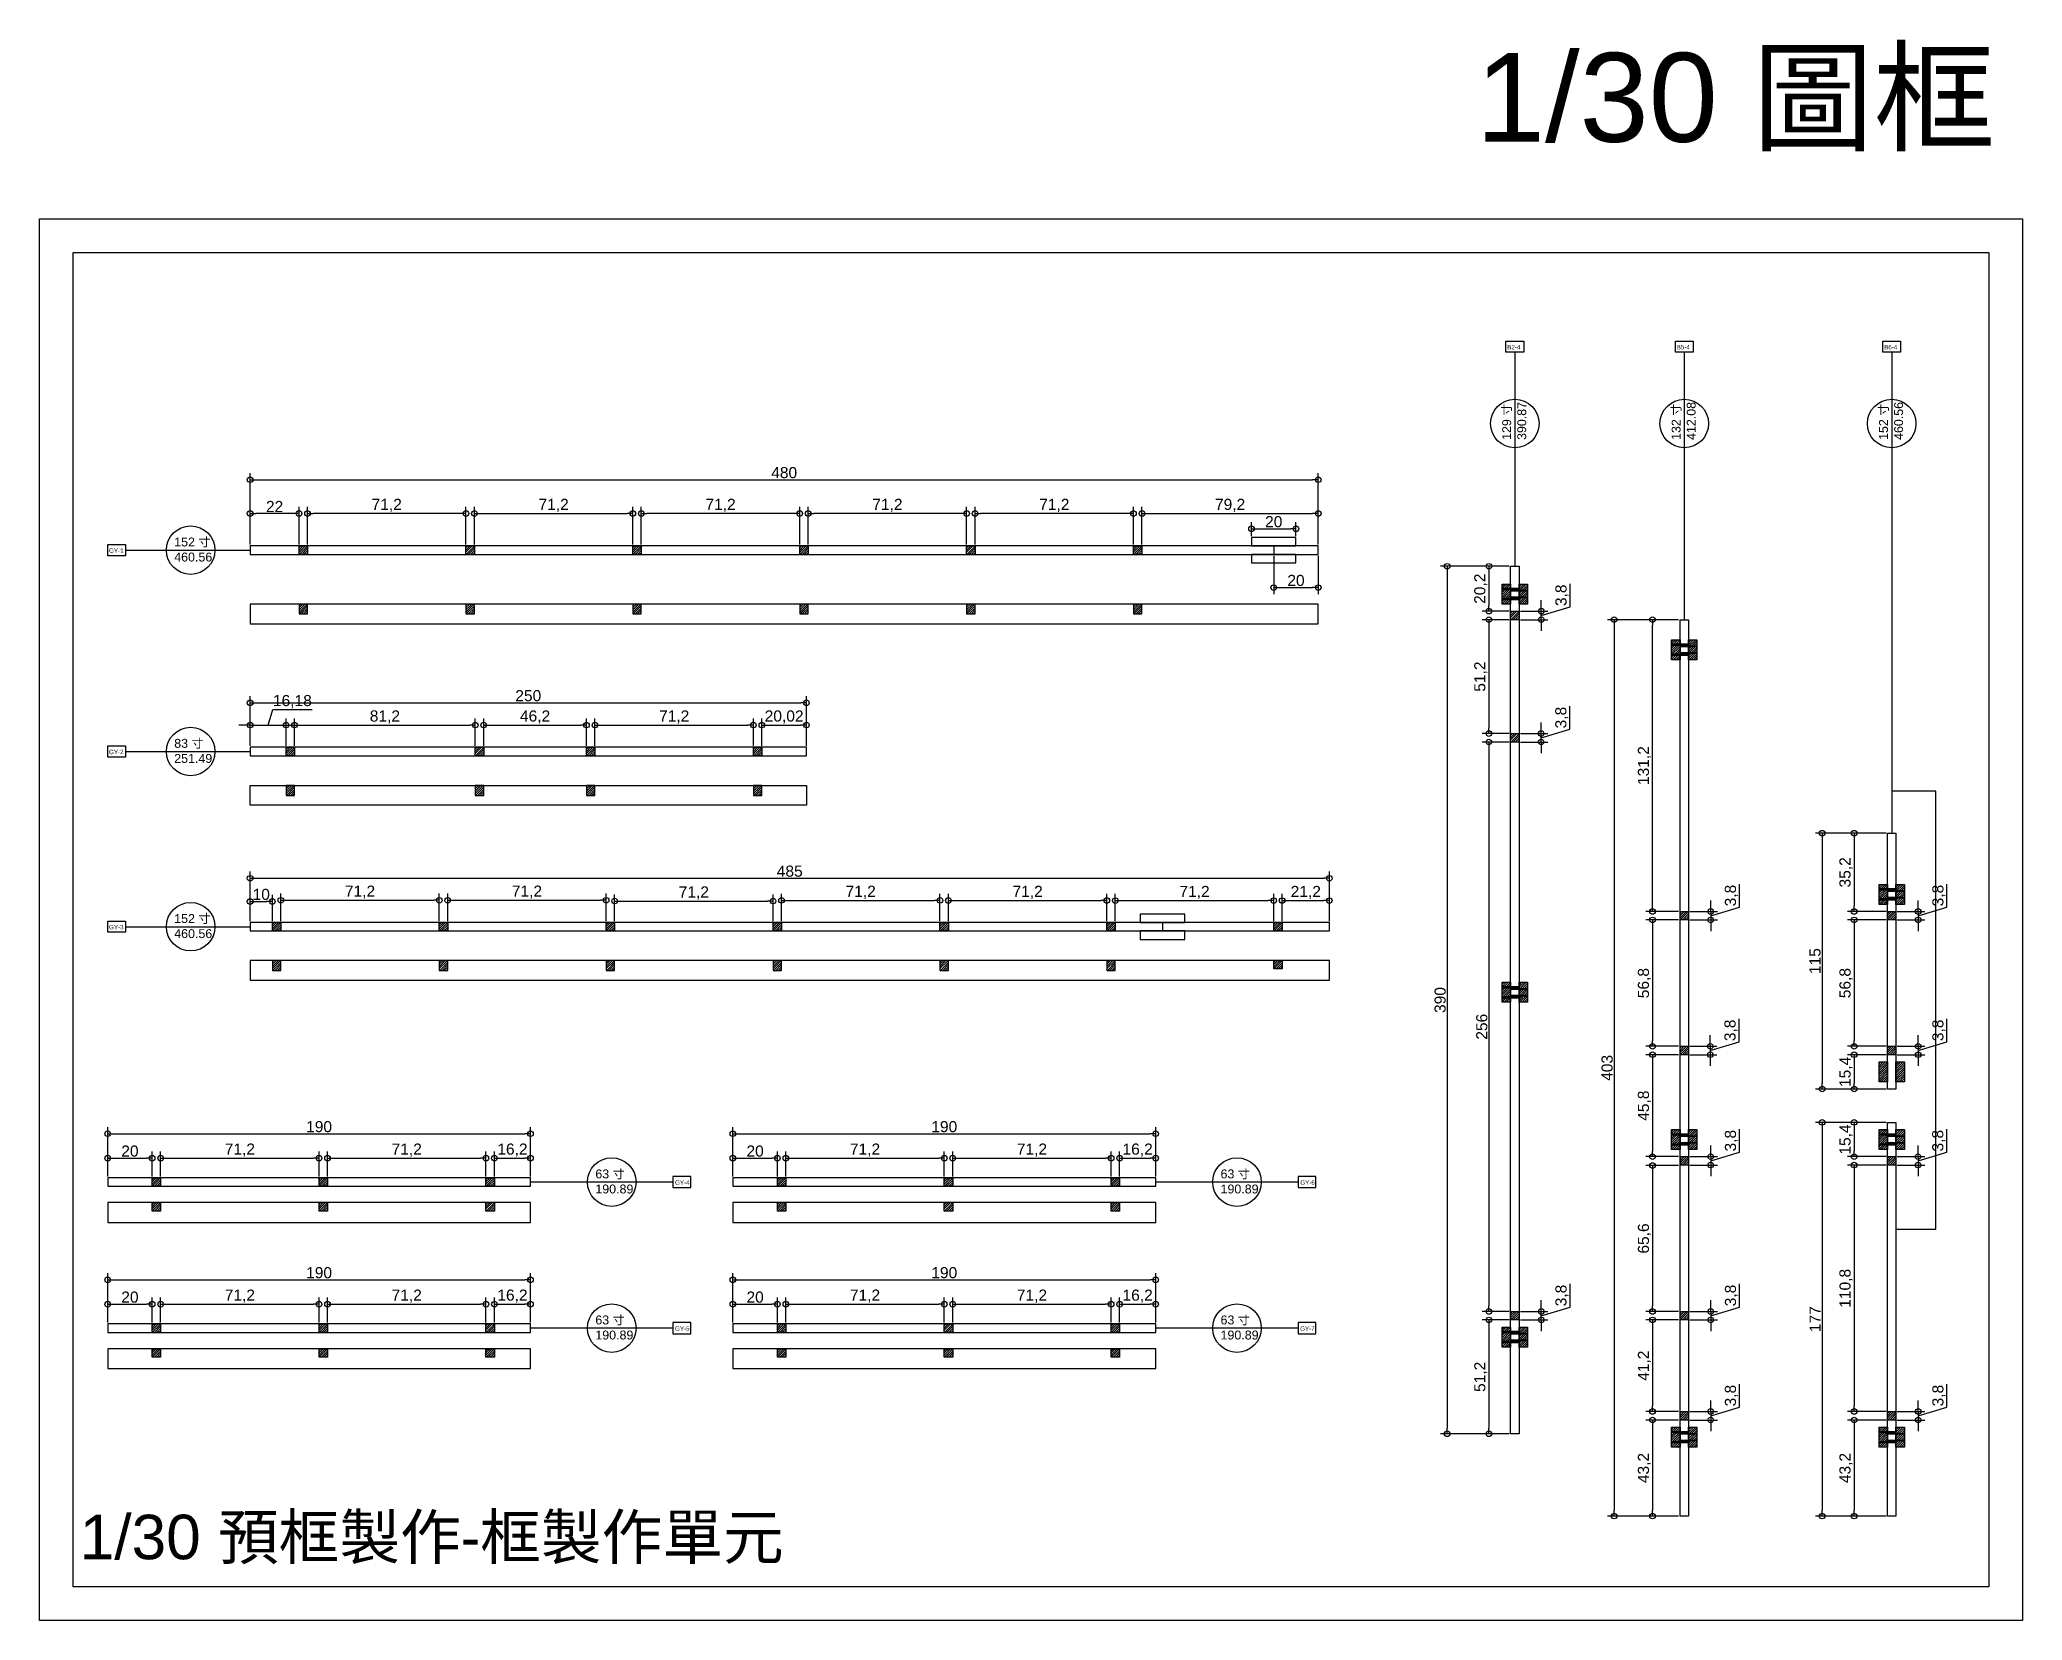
# Model space of a CAD drawing. Header units: millimetres. Extents: x -2666 to 6286, y -11880 to 4849.
# Drawn here: x 1925 to 2816, y -1292 to -581 of the extents above; entities that cross this region are included whole.
import ezdxf

# ---------------------------------------------------------------- set-up
doc = ezdxf.new("R2010")
doc.units = ezdxf.units.MM
for name, color, linetype in [('7.5mm', 1, 'Continuous'), ('dim', 244, 'Continuous'), ('木料', 2, 'Continuous'), ('榫接', 5, 'Continuous'), ('編號標示', 30, 'Continuous'), ('預框', 7, 'Continuous')]:
    doc.layers.add(name, color=color, linetype=linetype)
doc.layers.add('default', color=11, linetype='Continuous', plot=False)
doc.styles.get("Standard").update_dxf_attribs({"font": 'arial.ttf'})
doc.dimstyles.new('ISO-25', dxfattribs={"dimtxt": 5, "dimasz": 2.5, "dimexe": 3, "dimexo": 0.625, "dimtad": 1, "dimtxsty": 'Standard', "dimblk": 'ORIGIN', "dimcen": 2.5, "dimadec": 0, "dimazin": 0, "dimtfac": 1, "dimtmove": 1, "dimatfit": 1, "dimldrblk": 'ORIGIN', "dimfxl": 0, "dimarcsym": 0})
pattern_1 = [(45, (86.085, 425.96494), (-0.5, 0.5), [])]
pattern_2 = [(45, (501.36444, -2166.9955), (-0.5, 0.5), [])]
pattern_3 = [(45, (127.504, -2166.9955), (-0.5, 0.5), [])]
pattern_4 = [(45, (127.504, -2163.1955), (-0.5, 0.5), [])]
pattern_5 = [(45, (70.7211, -2166.9955), (-0.5, 0.5), [])]
pattern_6 = [(45, (70.7211, -2170.7955), (-0.5, 0.5), [])]
pattern_7 = [(45, (70.7211, -2167.1955), (-0.5, 0.5), [])]

msp = doc.modelspace()

# ---------------------------------------------------------------- texts
at = {"layer": 'default', "insert": (2570.58, -587.291), "char_height": 40, "attachment_point": 1}
msp.add_mtext_dynamic_manual_height_columns('1/30 {\\fPMingLiU|b0|i0|c136|p18;圖框}', width=430.53379, gutter_width=12.5, heights=[0], dxfattribs=at)
at = {"layer": '編號標示'}
for s, height, p in [('B2-4', 2, (2584.697, -720.6)), ('B5-4', 2, (2660.836, -720.6)), ('B6-4', 2, (2754.053, -720.6)), ('GY-1', 2, (1956.338, -812.056)), ('152 寸', 4, (1985.633, -809.191)), ('460.56', 4, (1985.633, -815.966)), ('83 寸', 4, (1985.633, -899.708)), ('GY-2', 2, (1956.336, -902.574)), ('251.49', 4, (1985.633, -906.484)), ('GY-3', 2, (1956.336, -981.343)), ('152 寸', 4, (1985.633, -978.478)), ('460.56', 4, (1985.633, -985.253)), ('63 寸', 4, (2174.881, -1093.281)), ('63', 4, (2174.881, -1093.281)), ('GY-4', 2, (2210.711, -1096.146)), ('63 寸', 4, (2455.843, -1093.281)), ('GY-6', 2, (2491.673, -1096.146)), ('190.89', 4, (2174.881, -1100.056)), ('190.89', 4, (2455.843, -1100.056)), ('63 寸', 4, (2174.881, -1158.931)), ('63 寸', 4, (2455.843, -1158.931)), ('190.89', 4, (2174.881, -1165.706)), ('GY-5', 2, (2210.711, -1161.796)), ('190.89', 4, (2455.843, -1165.706)), ('GY-7', 2, (2491.622, -1161.796))]:
    msp.add_text(s, height=height, dxfattribs=at).set_placement(p)
for s, p in [('129 寸', (2586.424, -761.316)), ('390.87', (2593.2, -761.316)), ('132 寸', (2662.564, -761.316)), ('412.08', (2669.339, -761.316)), ('152 寸', (2755.781, -761.316)), ('460.56', (2762.556, -761.316))]:
    msp.add_text(s, height=4, rotation=90, dxfattribs=at).set_placement(p)
at = {"layer": '編號標示', "insert": (1943.18, -1244.501), "char_height": 20, "attachment_point": 1}
msp.add_mtext_dynamic_manual_height_columns('1/30 {\\fPMingLiU|b0|i0|c136|p18;預框製作-框製作單元}', width=430.53379, gutter_width=12.5, heights=[0], dxfattribs=at)

# ---------------------------------------------------------------- blocks, each defined once
blk = doc.blocks.new('_Origin')
at = {"color": 0, "linetype": 'ByBlock', "lineweight": -2}
blk.add_line((0, 0), (-1, 0), dxfattribs=at)
blk.add_circle((0, 0), 0.5, dxfattribs=at)
blk = doc.blocks.new('*D138')
at = {"layer": 'Defpoints', "color": 0}
for p in [(2499.74, -779.21), (2019.74, -808.96), (2499.74, -808.96)]:
    blk.add_point(p, dxfattribs=at)
at = {"layer": 'dim', "color": 0, "lineweight": -2}
for p, q in [((2019.74, -808.33), (2019.74, -776.21)), ((2022.24, -779.21), (2497.24, -779.21)), ((2499.74, -808.33), (2499.74, -776.21))]:
    blk.add_line(p, q, dxfattribs=at)
at = {"layer": 'dim', "color": 0, "lineweight": -2, "xscale": 2.5, "yscale": 2.5, "zscale": 2.5, "rotation": 180}
blk.add_blockref('_Origin', (2019.74, -779.21), dxfattribs=at)
at = {"layer": 'dim', "color": 0, "lineweight": -2, "xscale": 2.5, "yscale": 2.5, "zscale": 2.5}
blk.add_blockref('_Origin', (2499.74, -779.21), dxfattribs=at)
at = {"layer": 'dim', "color": 0, "insert": (2259.74, -776.03), "char_height": 5, "attachment_point": 5}
blk.add_mtext('480', dxfattribs=at)
blk = doc.blocks.new('*D139')
at = {"layer": 'Defpoints', "color": 0}
for p in [(2345.54, -794.37), (2345.54, -808.96), (2416.74, -808.96)]:
    blk.add_point(p, dxfattribs=at)
at = {"layer": 'dim', "color": 0, "lineweight": -2}
for p, q in [((2345.54, -808.33), (2345.54, -791.37)), ((2416.74, -808.33), (2416.74, -791.37)), ((2414.24, -794.37), (2348.04, -794.37))]:
    blk.add_line(p, q, dxfattribs=at)
at = {"layer": 'dim', "color": 0, "lineweight": -2, "xscale": 2.5, "yscale": 2.5, "zscale": 2.5, "rotation": 180}
blk.add_blockref('_Origin', (2345.54, -794.37), dxfattribs=at)
at = {"layer": 'dim', "color": 0, "lineweight": -2, "xscale": 2.5, "yscale": 2.5, "zscale": 2.5}
blk.add_blockref('_Origin', (2416.74, -794.37), dxfattribs=at)
at = {"layer": 'dim', "color": 0, "insert": (2381.14, -790.74), "char_height": 5, "attachment_point": 5}
blk.add_mtext('71,2', dxfattribs=at)
blk = doc.blocks.new('*D140')
at = {"layer": 'Defpoints', "color": 0}
for p in [(2270.54, -794.37), (2270.54, -808.96), (2341.74, -808.96)]:
    blk.add_point(p, dxfattribs=at)
at = {"layer": 'dim', "color": 0, "lineweight": -2}
for p, q in [((2270.54, -808.33), (2270.54, -791.37)), ((2341.74, -808.33), (2341.74, -791.37)), ((2339.24, -794.37), (2273.04, -794.37))]:
    blk.add_line(p, q, dxfattribs=at)
at = {"layer": 'dim', "color": 0, "lineweight": -2, "xscale": 2.5, "yscale": 2.5, "zscale": 2.5, "rotation": 180}
blk.add_blockref('_Origin', (2270.54, -794.37), dxfattribs=at)
at = {"layer": 'dim', "color": 0, "lineweight": -2, "xscale": 2.5, "yscale": 2.5, "zscale": 2.5}
blk.add_blockref('_Origin', (2341.74, -794.37), dxfattribs=at)
at = {"layer": 'dim', "color": 0, "insert": (2306.14, -790.74), "char_height": 5, "attachment_point": 5}
blk.add_mtext('71,2', dxfattribs=at)
blk = doc.blocks.new('*D141')
at = {"layer": 'Defpoints', "color": 0}
for p in [(2195.54, -794.37), (2195.54, -808.96), (2266.74, -808.96)]:
    blk.add_point(p, dxfattribs=at)
at = {"layer": 'dim', "color": 0, "lineweight": -2}
for p, q in [((2195.54, -808.33), (2195.54, -791.37)), ((2266.74, -808.33), (2266.74, -791.37)), ((2264.24, -794.37), (2198.04, -794.37))]:
    blk.add_line(p, q, dxfattribs=at)
at = {"layer": 'dim', "color": 0, "lineweight": -2, "xscale": 2.5, "yscale": 2.5, "zscale": 2.5, "rotation": 180}
blk.add_blockref('_Origin', (2195.54, -794.37), dxfattribs=at)
at = {"layer": 'dim', "color": 0, "lineweight": -2, "xscale": 2.5, "yscale": 2.5, "zscale": 2.5}
blk.add_blockref('_Origin', (2266.74, -794.37), dxfattribs=at)
at = {"layer": 'dim', "color": 0, "insert": (2231.14, -790.74), "char_height": 5, "attachment_point": 5}
blk.add_mtext('71,2', dxfattribs=at)
blk = doc.blocks.new('*D142')
at = {"layer": 'Defpoints', "color": 0}
for p in [(2191.74, -794.37), (2120.54, -808.96), (2191.74, -808.96)]:
    blk.add_point(p, dxfattribs=at)
at = {"layer": 'dim', "color": 0, "lineweight": -2}
for p, q in [((2120.54, -808.33), (2120.54, -791.37)), ((2191.74, -808.33), (2191.74, -791.37)), ((2123.04, -794.37), (2189.24, -794.37))]:
    blk.add_line(p, q, dxfattribs=at)
at = {"layer": 'dim', "color": 0, "lineweight": -2, "xscale": 2.5, "yscale": 2.5, "zscale": 2.5, "rotation": 180}
blk.add_blockref('_Origin', (2120.54, -794.37), dxfattribs=at)
at = {"layer": 'dim', "color": 0, "lineweight": -2, "xscale": 2.5, "yscale": 2.5, "zscale": 2.5}
blk.add_blockref('_Origin', (2191.74, -794.37), dxfattribs=at)
at = {"layer": 'dim', "color": 0, "insert": (2156.14, -790.74), "char_height": 5, "attachment_point": 5}
blk.add_mtext('71,2', dxfattribs=at)
blk = doc.blocks.new('*D143')
at = {"layer": 'Defpoints', "color": 0}
for p in [(2045.54, -794.37), (2045.54, -808.96), (2116.74, -808.96)]:
    blk.add_point(p, dxfattribs=at)
at = {"layer": 'dim', "color": 0, "lineweight": -2}
for p, q in [((2045.54, -808.33), (2045.54, -791.37)), ((2116.74, -808.33), (2116.74, -791.37)), ((2114.24, -794.37), (2048.04, -794.37))]:
    blk.add_line(p, q, dxfattribs=at)
at = {"layer": 'dim', "color": 0, "lineweight": -2, "xscale": 2.5, "yscale": 2.5, "zscale": 2.5, "rotation": 180}
blk.add_blockref('_Origin', (2045.54, -794.37), dxfattribs=at)
at = {"layer": 'dim', "color": 0, "lineweight": -2, "xscale": 2.5, "yscale": 2.5, "zscale": 2.5}
blk.add_blockref('_Origin', (2116.74, -794.37), dxfattribs=at)
at = {"layer": 'dim', "color": 0, "insert": (2081.14, -790.74), "char_height": 5, "attachment_point": 5}
blk.add_mtext('71,2', dxfattribs=at)
blk = doc.blocks.new('*D144')
at = {"layer": 'Defpoints', "color": 0}
for p in [(2019.74, -794.37), (2019.74, -808.96), (2041.74, -808.96)]:
    blk.add_point(p, dxfattribs=at)
at = {"layer": 'dim', "color": 0, "lineweight": -2}
for p, q in [((2019.74, -808.33), (2019.74, -791.37)), ((2041.74, -808.33), (2041.74, -791.37)), ((2039.24, -794.37), (2022.24, -794.37))]:
    blk.add_line(p, q, dxfattribs=at)
at = {"layer": 'dim', "color": 0, "lineweight": -2, "xscale": 2.5, "yscale": 2.5, "zscale": 2.5, "rotation": 180}
blk.add_blockref('_Origin', (2019.74, -794.37), dxfattribs=at)
at = {"layer": 'dim', "color": 0, "lineweight": -2, "xscale": 2.5, "yscale": 2.5, "zscale": 2.5}
blk.add_blockref('_Origin', (2041.74, -794.37), dxfattribs=at)
at = {"layer": 'dim', "color": 0, "insert": (2030.74, -791.23), "char_height": 5, "attachment_point": 5}
blk.add_mtext('22', dxfattribs=at)
blk = doc.blocks.new('*D145')
at = {"layer": 'Defpoints', "color": 0}
for p in [(2269.74, -879.48), (2019.74, -899.48), (2269.74, -899.48)]:
    blk.add_point(p, dxfattribs=at)
at = {"layer": 'dim', "color": 0, "lineweight": -2}
for p, q in [((2019.74, -898.85), (2019.74, -876.48)), ((2022.24, -879.48), (2267.24, -879.48)), ((2269.74, -898.85), (2269.74, -876.48))]:
    blk.add_line(p, q, dxfattribs=at)
at = {"layer": 'dim', "color": 0, "lineweight": -2, "xscale": 2.5, "yscale": 2.5, "zscale": 2.5, "rotation": 180}
blk.add_blockref('_Origin', (2019.74, -879.48), dxfattribs=at)
at = {"layer": 'dim', "color": 0, "lineweight": -2, "xscale": 2.5, "yscale": 2.5, "zscale": 2.5}
blk.add_blockref('_Origin', (2269.74, -879.48), dxfattribs=at)
at = {"layer": 'dim', "color": 0, "insert": (2144.74, -876.31), "char_height": 5, "attachment_point": 5}
blk.add_mtext('250', dxfattribs=at)
blk = doc.blocks.new('*D146')
at = {"layer": 'Defpoints', "color": 0}
for p in [(2035.91, -889.51), (2019.74, -899.48), (2035.91, -899.48)]:
    blk.add_point(p, dxfattribs=at)
at = {"layer": 'dim', "color": 0, "lineweight": -2}
for p, q in [((2017.24, -889.51), (2014.74, -889.51)), ((2019.74, -898.85), (2019.74, -886.51)), ((2019.74, -889.51), (2035.91, -889.51)), ((2019.74, -889.51), (2035.91, -889.51)), ((2027.82, -889.51), (2029.91, -882.57)), ((2029.91, -882.57), (2047.57, -882.57)), ((2035.91, -898.85), (2035.91, -886.51)), ((2038.41, -889.51), (2040.91, -889.51))]:
    blk.add_line(p, q, dxfattribs=at)
at = {"layer": 'dim', "color": 0, "lineweight": -2, "xscale": 2.5, "yscale": 2.5, "zscale": 2.5}
blk.add_blockref('_Origin', (2019.74, -889.51), dxfattribs=at)
at = {"layer": 'dim', "color": 0, "lineweight": -2, "xscale": 2.5, "yscale": 2.5, "zscale": 2.5, "rotation": 180}
blk.add_blockref('_Origin', (2035.91, -889.51), dxfattribs=at)
at = {"layer": 'dim', "color": 0, "insert": (2038.74, -878.94), "char_height": 5, "attachment_point": 5}
blk.add_mtext('16,18', dxfattribs=at)
blk = doc.blocks.new('*D147')
at = {"layer": 'Defpoints', "color": 0}
for p in [(2120.91, -889.51), (2039.71, -899.48), (2120.91, -899.48)]:
    blk.add_point(p, dxfattribs=at)
at = {"layer": 'dim', "color": 0, "lineweight": -2}
for p, q in [((2039.71, -898.85), (2039.71, -886.51)), ((2042.21, -889.51), (2118.41, -889.51)), ((2120.91, -898.85), (2120.91, -886.51))]:
    blk.add_line(p, q, dxfattribs=at)
at = {"layer": 'dim', "color": 0, "lineweight": -2, "xscale": 2.5, "yscale": 2.5, "zscale": 2.5, "rotation": 180}
blk.add_blockref('_Origin', (2039.71, -889.51), dxfattribs=at)
at = {"layer": 'dim', "color": 0, "lineweight": -2, "xscale": 2.5, "yscale": 2.5, "zscale": 2.5}
blk.add_blockref('_Origin', (2120.91, -889.51), dxfattribs=at)
at = {"layer": 'dim', "color": 0, "insert": (2080.31, -885.88), "char_height": 5, "attachment_point": 5}
blk.add_mtext('81,2', dxfattribs=at)
blk = doc.blocks.new('*D148')
at = {"layer": 'Defpoints', "color": 0}
for p in [(2170.91, -889.51), (2124.71, -899.48), (2170.91, -899.48)]:
    blk.add_point(p, dxfattribs=at)
at = {"layer": 'dim', "color": 0, "lineweight": -2}
for p, q in [((2124.71, -898.85), (2124.71, -886.51)), ((2127.21, -889.51), (2168.41, -889.51)), ((2170.91, -898.85), (2170.91, -886.51))]:
    blk.add_line(p, q, dxfattribs=at)
at = {"layer": 'dim', "color": 0, "lineweight": -2, "xscale": 2.5, "yscale": 2.5, "zscale": 2.5, "rotation": 180}
blk.add_blockref('_Origin', (2124.71, -889.51), dxfattribs=at)
at = {"layer": 'dim', "color": 0, "lineweight": -2, "xscale": 2.5, "yscale": 2.5, "zscale": 2.5}
blk.add_blockref('_Origin', (2170.91, -889.51), dxfattribs=at)
at = {"layer": 'dim', "color": 0, "insert": (2147.81, -885.88), "char_height": 5, "attachment_point": 5}
blk.add_mtext('46,2', dxfattribs=at)
blk = doc.blocks.new('*D149')
at = {"layer": 'Defpoints', "color": 0}
for p in [(2245.91, -889.51), (2174.71, -899.48), (2245.91, -899.48)]:
    blk.add_point(p, dxfattribs=at)
at = {"layer": 'dim', "color": 0, "lineweight": -2}
for p, q in [((2174.71, -898.85), (2174.71, -886.51)), ((2177.21, -889.51), (2243.41, -889.51)), ((2245.91, -898.85), (2245.91, -886.51))]:
    blk.add_line(p, q, dxfattribs=at)
at = {"layer": 'dim', "color": 0, "lineweight": -2, "xscale": 2.5, "yscale": 2.5, "zscale": 2.5, "rotation": 180}
blk.add_blockref('_Origin', (2174.71, -889.51), dxfattribs=at)
at = {"layer": 'dim', "color": 0, "lineweight": -2, "xscale": 2.5, "yscale": 2.5, "zscale": 2.5}
blk.add_blockref('_Origin', (2245.91, -889.51), dxfattribs=at)
at = {"layer": 'dim', "color": 0, "insert": (2210.31, -885.88), "char_height": 5, "attachment_point": 5}
blk.add_mtext('71,2', dxfattribs=at)
blk = doc.blocks.new('*D150')
at = {"layer": 'Defpoints', "color": 0}
for p in [(2269.74, -889.51), (2249.71, -899.48), (2269.74, -899.48)]:
    blk.add_point(p, dxfattribs=at)
at = {"layer": 'dim', "color": 0, "lineweight": -2}
for p, q in [((2249.71, -898.85), (2249.71, -886.51)), ((2252.21, -889.51), (2267.24, -889.51)), ((2269.74, -898.85), (2269.74, -886.51))]:
    blk.add_line(p, q, dxfattribs=at)
at = {"layer": 'dim', "color": 0, "lineweight": -2, "xscale": 2.5, "yscale": 2.5, "zscale": 2.5, "rotation": 180}
blk.add_blockref('_Origin', (2249.71, -889.51), dxfattribs=at)
at = {"layer": 'dim', "color": 0, "lineweight": -2, "xscale": 2.5, "yscale": 2.5, "zscale": 2.5}
blk.add_blockref('_Origin', (2269.74, -889.51), dxfattribs=at)
at = {"layer": 'dim', "color": 0, "insert": (2259.72, -885.88), "char_height": 5, "attachment_point": 5}
blk.add_mtext('20,02', dxfattribs=at)
blk = doc.blocks.new('*D151')
at = {"layer": 'Defpoints', "color": 0}
for p in [(2504.74, -958.38), (2019.74, -978.25), (2504.74, -978.25)]:
    blk.add_point(p, dxfattribs=at)
at = {"layer": 'dim', "color": 0, "lineweight": -2}
for p, q in [((2019.74, -977.62), (2019.74, -955.38)), ((2022.24, -958.38), (2502.24, -958.38)), ((2504.74, -977.62), (2504.74, -955.38))]:
    blk.add_line(p, q, dxfattribs=at)
at = {"layer": 'dim', "color": 0, "lineweight": -2, "xscale": 2.5, "yscale": 2.5, "zscale": 2.5, "rotation": 180}
blk.add_blockref('_Origin', (2019.74, -958.38), dxfattribs=at)
at = {"layer": 'dim', "color": 0, "lineweight": -2, "xscale": 2.5, "yscale": 2.5, "zscale": 2.5}
blk.add_blockref('_Origin', (2504.74, -958.38), dxfattribs=at)
at = {"layer": 'dim', "color": 0, "insert": (2262.24, -955.2), "char_height": 5, "attachment_point": 5}
blk.add_mtext('485', dxfattribs=at)
blk = doc.blocks.new('*D152')
at = {"layer": 'Defpoints', "color": 0}
for p in [(2029.74, -968.82), (2019.74, -978.25), (2029.74, -978.25)]:
    blk.add_point(p, dxfattribs=at)
at = {"layer": 'dim', "color": 0, "lineweight": -2}
for p, q in [((2019.74, -977.62), (2019.74, -965.82)), ((2022.24, -968.82), (2027.24, -968.82)), ((2029.74, -977.62), (2029.74, -965.82))]:
    blk.add_line(p, q, dxfattribs=at)
at = {"layer": 'dim', "color": 0, "lineweight": -2, "xscale": 2.5, "yscale": 2.5, "zscale": 2.5, "rotation": 180}
blk.add_blockref('_Origin', (2019.74, -968.82), dxfattribs=at)
at = {"layer": 'dim', "color": 0, "lineweight": -2, "xscale": 2.5, "yscale": 2.5, "zscale": 2.5}
blk.add_blockref('_Origin', (2029.74, -968.82), dxfattribs=at)
at = {"layer": 'dim', "color": 0, "insert": (2024.74, -965.64), "char_height": 5, "attachment_point": 5}
blk.add_mtext('10', dxfattribs=at)
blk = doc.blocks.new('*D153')
at = {"layer": 'Defpoints', "color": 0}
for p in [(2104.74, -968.25), (2033.54, -978.25), (2104.74, -978.25)]:
    blk.add_point(p, dxfattribs=at)
at = {"layer": 'dim', "color": 0, "lineweight": -2}
for p, q in [((2033.54, -977.62), (2033.54, -965.25)), ((2036.04, -968.25), (2102.24, -968.25)), ((2104.74, -977.62), (2104.74, -965.25))]:
    blk.add_line(p, q, dxfattribs=at)
at = {"layer": 'dim', "color": 0, "lineweight": -2, "xscale": 2.5, "yscale": 2.5, "zscale": 2.5, "rotation": 180}
blk.add_blockref('_Origin', (2033.54, -968.25), dxfattribs=at)
at = {"layer": 'dim', "color": 0, "lineweight": -2, "xscale": 2.5, "yscale": 2.5, "zscale": 2.5}
blk.add_blockref('_Origin', (2104.74, -968.25), dxfattribs=at)
at = {"layer": 'dim', "color": 0, "insert": (2069.14, -964.62), "char_height": 5, "attachment_point": 5}
blk.add_mtext('71,2', dxfattribs=at)
blk = doc.blocks.new('*D154')
at = {"layer": 'Defpoints', "color": 0}
for p in [(2179.74, -968.25), (2108.54, -978.25), (2179.74, -978.25)]:
    blk.add_point(p, dxfattribs=at)
at = {"layer": 'dim', "color": 0, "lineweight": -2}
for p, q in [((2108.54, -977.62), (2108.54, -965.25)), ((2111.04, -968.25), (2177.24, -968.25)), ((2179.74, -977.62), (2179.74, -965.25))]:
    blk.add_line(p, q, dxfattribs=at)
at = {"layer": 'dim', "color": 0, "lineweight": -2, "xscale": 2.5, "yscale": 2.5, "zscale": 2.5, "rotation": 180}
blk.add_blockref('_Origin', (2108.54, -968.25), dxfattribs=at)
at = {"layer": 'dim', "color": 0, "lineweight": -2, "xscale": 2.5, "yscale": 2.5, "zscale": 2.5}
blk.add_blockref('_Origin', (2179.74, -968.25), dxfattribs=at)
at = {"layer": 'dim', "color": 0, "insert": (2144.14, -964.62), "char_height": 5, "attachment_point": 5}
blk.add_mtext('71,2', dxfattribs=at)
blk = doc.blocks.new('*D155')
at = {"layer": 'Defpoints', "color": 0}
for p in [(2254.74, -968.61), (2183.54, -978.25), (2254.74, -978.25)]:
    blk.add_point(p, dxfattribs=at)
at = {"layer": 'dim', "color": 0, "lineweight": -2}
for p, q in [((2183.54, -977.62), (2183.54, -965.61)), ((2186.04, -968.61), (2252.24, -968.61)), ((2254.74, -977.62), (2254.74, -965.61))]:
    blk.add_line(p, q, dxfattribs=at)
at = {"layer": 'dim', "color": 0, "lineweight": -2, "xscale": 2.5, "yscale": 2.5, "zscale": 2.5, "rotation": 180}
blk.add_blockref('_Origin', (2183.54, -968.61), dxfattribs=at)
at = {"layer": 'dim', "color": 0, "lineweight": -2, "xscale": 2.5, "yscale": 2.5, "zscale": 2.5}
blk.add_blockref('_Origin', (2254.74, -968.61), dxfattribs=at)
at = {"layer": 'dim', "color": 0, "insert": (2219.14, -964.98), "char_height": 5, "attachment_point": 5}
blk.add_mtext('71,2', dxfattribs=at)
blk = doc.blocks.new('*D156')
at = {"layer": 'Defpoints', "color": 0}
for p in [(2329.74, -968.31), (2258.54, -978.25), (2329.74, -978.25)]:
    blk.add_point(p, dxfattribs=at)
at = {"layer": 'dim', "color": 0, "lineweight": -2}
for p, q in [((2258.54, -977.62), (2258.54, -965.31)), ((2261.04, -968.31), (2327.24, -968.31)), ((2329.74, -977.62), (2329.74, -965.31))]:
    blk.add_line(p, q, dxfattribs=at)
at = {"layer": 'dim', "color": 0, "lineweight": -2, "xscale": 2.5, "yscale": 2.5, "zscale": 2.5, "rotation": 180}
blk.add_blockref('_Origin', (2258.54, -968.31), dxfattribs=at)
at = {"layer": 'dim', "color": 0, "lineweight": -2, "xscale": 2.5, "yscale": 2.5, "zscale": 2.5}
blk.add_blockref('_Origin', (2329.74, -968.31), dxfattribs=at)
at = {"layer": 'dim', "color": 0, "insert": (2294.14, -964.68), "char_height": 5, "attachment_point": 5}
blk.add_mtext('71,2', dxfattribs=at)
blk = doc.blocks.new('*D157')
at = {"layer": 'Defpoints', "color": 0}
for p in [(2404.74, -968.35), (2333.54, -978.25), (2404.74, -978.25)]:
    blk.add_point(p, dxfattribs=at)
at = {"layer": 'dim', "color": 0, "lineweight": -2}
for p, q in [((2333.54, -977.62), (2333.54, -965.35)), ((2336.04, -968.35), (2402.24, -968.35)), ((2404.74, -977.62), (2404.74, -965.35))]:
    blk.add_line(p, q, dxfattribs=at)
at = {"layer": 'dim', "color": 0, "lineweight": -2, "xscale": 2.5, "yscale": 2.5, "zscale": 2.5, "rotation": 180}
blk.add_blockref('_Origin', (2333.54, -968.35), dxfattribs=at)
at = {"layer": 'dim', "color": 0, "lineweight": -2, "xscale": 2.5, "yscale": 2.5, "zscale": 2.5}
blk.add_blockref('_Origin', (2404.74, -968.35), dxfattribs=at)
at = {"layer": 'dim', "color": 0, "insert": (2369.14, -964.72), "char_height": 5, "attachment_point": 5}
blk.add_mtext('71,2', dxfattribs=at)
blk = doc.blocks.new('*D158')
at = {"layer": 'Defpoints', "color": 0}
for p in [(2479.74, -968.39), (2408.54, -978.25), (2479.74, -978.25)]:
    blk.add_point(p, dxfattribs=at)
at = {"layer": 'dim', "color": 0, "lineweight": -2}
for p, q in [((2408.54, -977.62), (2408.54, -965.39)), ((2411.04, -968.39), (2477.24, -968.39)), ((2479.74, -977.62), (2479.74, -965.39))]:
    blk.add_line(p, q, dxfattribs=at)
at = {"layer": 'dim', "color": 0, "lineweight": -2, "xscale": 2.5, "yscale": 2.5, "zscale": 2.5, "rotation": 180}
blk.add_blockref('_Origin', (2408.54, -968.39), dxfattribs=at)
at = {"layer": 'dim', "color": 0, "lineweight": -2, "xscale": 2.5, "yscale": 2.5, "zscale": 2.5}
blk.add_blockref('_Origin', (2479.74, -968.39), dxfattribs=at)
at = {"layer": 'dim', "color": 0, "insert": (2444.14, -964.76), "char_height": 5, "attachment_point": 5}
blk.add_mtext('71,2', dxfattribs=at)
blk = doc.blocks.new('*D159')
at = {"layer": 'Defpoints', "color": 0}
for p in [(2504.74, -968.39), (2483.54, -978.25), (2504.74, -978.25)]:
    blk.add_point(p, dxfattribs=at)
at = {"layer": 'dim', "color": 0, "lineweight": -2}
for p, q in [((2483.54, -977.62), (2483.54, -965.39)), ((2486.04, -968.39), (2502.24, -968.39)), ((2504.74, -977.62), (2504.74, -965.39))]:
    blk.add_line(p, q, dxfattribs=at)
at = {"layer": 'dim', "color": 0, "lineweight": -2, "xscale": 2.5, "yscale": 2.5, "zscale": 2.5, "rotation": 180}
blk.add_blockref('_Origin', (2483.54, -968.39), dxfattribs=at)
at = {"layer": 'dim', "color": 0, "lineweight": -2, "xscale": 2.5, "yscale": 2.5, "zscale": 2.5}
blk.add_blockref('_Origin', (2504.74, -968.39), dxfattribs=at)
at = {"layer": 'dim', "color": 0, "insert": (2494.14, -964.76), "char_height": 5, "attachment_point": 5}
blk.add_mtext('21,2', dxfattribs=at)
blk = doc.blocks.new('*D160')
at = {"layer": 'Defpoints', "color": 0}
for p in [(2145.73, -1073.23), (1955.73, -1093.05), (2145.73, -1093.05)]:
    blk.add_point(p, dxfattribs=at)
at = {"layer": 'dim', "color": 0, "lineweight": -2}
for p, q in [((1955.73, -1092.42), (1955.73, -1070.23)), ((1958.23, -1073.23), (2143.23, -1073.23)), ((2145.73, -1092.42), (2145.73, -1070.23))]:
    blk.add_line(p, q, dxfattribs=at)
at = {"layer": 'dim', "color": 0, "lineweight": -2, "xscale": 2.5, "yscale": 2.5, "zscale": 2.5, "rotation": 180}
blk.add_blockref('_Origin', (1955.73, -1073.23), dxfattribs=at)
at = {"layer": 'dim', "color": 0, "lineweight": -2, "xscale": 2.5, "yscale": 2.5, "zscale": 2.5}
blk.add_blockref('_Origin', (2145.73, -1073.23), dxfattribs=at)
at = {"layer": 'dim', "color": 0, "insert": (2050.73, -1070.06), "char_height": 5, "attachment_point": 5}
blk.add_mtext('190', dxfattribs=at)
blk = doc.blocks.new('*D161')
at = {"layer": 'Defpoints', "color": 0}
for p in [(1975.73, -1084.21), (1955.73, -1093.05), (1975.73, -1093.05)]:
    blk.add_point(p, dxfattribs=at)
at = {"layer": 'dim', "color": 0, "lineweight": -2}
for p, q in [((1955.73, -1092.42), (1955.73, -1081.21)), ((1958.23, -1084.21), (1973.23, -1084.21)), ((1975.73, -1092.42), (1975.73, -1081.21))]:
    blk.add_line(p, q, dxfattribs=at)
at = {"layer": 'dim', "color": 0, "lineweight": -2, "xscale": 2.5, "yscale": 2.5, "zscale": 2.5, "rotation": 180}
blk.add_blockref('_Origin', (1955.73, -1084.21), dxfattribs=at)
at = {"layer": 'dim', "color": 0, "lineweight": -2, "xscale": 2.5, "yscale": 2.5, "zscale": 2.5}
blk.add_blockref('_Origin', (1975.73, -1084.21), dxfattribs=at)
at = {"layer": 'dim', "color": 0, "insert": (1965.73, -1081.03), "char_height": 5, "attachment_point": 5}
blk.add_mtext('20', dxfattribs=at)
blk = doc.blocks.new('*D162')
at = {"layer": 'Defpoints', "color": 0}
for p in [(2050.73, -1084.21), (1979.53, -1093.05), (2050.73, -1093.05)]:
    blk.add_point(p, dxfattribs=at)
at = {"layer": 'dim', "color": 0, "lineweight": -2}
for p, q in [((1979.53, -1092.42), (1979.53, -1081.21)), ((1982.03, -1084.21), (2048.23, -1084.21)), ((2050.73, -1092.42), (2050.73, -1081.21))]:
    blk.add_line(p, q, dxfattribs=at)
at = {"layer": 'dim', "color": 0, "lineweight": -2, "xscale": 2.5, "yscale": 2.5, "zscale": 2.5, "rotation": 180}
blk.add_blockref('_Origin', (1979.53, -1084.21), dxfattribs=at)
at = {"layer": 'dim', "color": 0, "lineweight": -2, "xscale": 2.5, "yscale": 2.5, "zscale": 2.5}
blk.add_blockref('_Origin', (2050.73, -1084.21), dxfattribs=at)
at = {"layer": 'dim', "color": 0, "insert": (2015.13, -1080.58), "char_height": 5, "attachment_point": 5}
blk.add_mtext('71,2', dxfattribs=at)
blk = doc.blocks.new('*D163')
at = {"layer": 'Defpoints', "color": 0}
for p in [(2125.73, -1084.21), (2054.53, -1093.05), (2125.73, -1093.05)]:
    blk.add_point(p, dxfattribs=at)
at = {"layer": 'dim', "color": 0, "lineweight": -2}
for p, q in [((2054.53, -1092.42), (2054.53, -1081.21)), ((2057.03, -1084.21), (2123.23, -1084.21)), ((2125.73, -1092.42), (2125.73, -1081.21))]:
    blk.add_line(p, q, dxfattribs=at)
at = {"layer": 'dim', "color": 0, "lineweight": -2, "xscale": 2.5, "yscale": 2.5, "zscale": 2.5, "rotation": 180}
blk.add_blockref('_Origin', (2054.53, -1084.21), dxfattribs=at)
at = {"layer": 'dim', "color": 0, "lineweight": -2, "xscale": 2.5, "yscale": 2.5, "zscale": 2.5}
blk.add_blockref('_Origin', (2125.73, -1084.21), dxfattribs=at)
at = {"layer": 'dim', "color": 0, "insert": (2090.13, -1080.58), "char_height": 5, "attachment_point": 5}
blk.add_mtext('71,2', dxfattribs=at)
blk = doc.blocks.new('*D164')
at = {"layer": 'Defpoints', "color": 0}
for p in [(2145.73, -1084.21), (2129.53, -1093.05), (2145.73, -1093.05)]:
    blk.add_point(p, dxfattribs=at)
at = {"layer": 'dim', "color": 0, "lineweight": -2}
for p, q in [((2129.53, -1092.42), (2129.53, -1081.21)), ((2132.03, -1084.21), (2143.23, -1084.21)), ((2145.73, -1092.42), (2145.73, -1081.21))]:
    blk.add_line(p, q, dxfattribs=at)
at = {"layer": 'dim', "color": 0, "lineweight": -2, "xscale": 2.5, "yscale": 2.5, "zscale": 2.5, "rotation": 180}
blk.add_blockref('_Origin', (2129.53, -1084.21), dxfattribs=at)
at = {"layer": 'dim', "color": 0, "lineweight": -2, "xscale": 2.5, "yscale": 2.5, "zscale": 2.5}
blk.add_blockref('_Origin', (2145.73, -1084.21), dxfattribs=at)
at = {"layer": 'dim', "color": 0, "insert": (2137.63, -1080.58), "char_height": 5, "attachment_point": 5}
blk.add_mtext('16,2', dxfattribs=at)
blk = doc.blocks.new('*D168')
at = {"layer": 'Defpoints', "color": 0}
for p in [(2145.73, -1138.88), (1955.73, -1158.7), (2145.73, -1158.7)]:
    blk.add_point(p, dxfattribs=at)
at = {"layer": 'dim', "color": 0, "lineweight": -2}
for p, q in [((1955.73, -1158.07), (1955.73, -1135.88)), ((1958.23, -1138.88), (2143.23, -1138.88)), ((2145.73, -1158.07), (2145.73, -1135.88))]:
    blk.add_line(p, q, dxfattribs=at)
at = {"layer": 'dim', "color": 0, "lineweight": -2, "xscale": 2.5, "yscale": 2.5, "zscale": 2.5, "rotation": 180}
blk.add_blockref('_Origin', (1955.73, -1138.88), dxfattribs=at)
at = {"layer": 'dim', "color": 0, "lineweight": -2, "xscale": 2.5, "yscale": 2.5, "zscale": 2.5}
blk.add_blockref('_Origin', (2145.73, -1138.88), dxfattribs=at)
at = {"layer": 'dim', "color": 0, "insert": (2050.73, -1135.71), "char_height": 5, "attachment_point": 5}
blk.add_mtext('190', dxfattribs=at)
blk = doc.blocks.new('*D169')
at = {"layer": 'Defpoints', "color": 0}
for p in [(1975.73, -1149.86), (1955.73, -1158.7), (1975.73, -1158.7)]:
    blk.add_point(p, dxfattribs=at)
at = {"layer": 'dim', "color": 0, "lineweight": -2}
for p, q in [((1955.73, -1158.07), (1955.73, -1146.86)), ((1975.73, -1158.07), (1975.73, -1146.86)), ((1958.23, -1149.86), (1973.23, -1149.86))]:
    blk.add_line(p, q, dxfattribs=at)
at = {"layer": 'dim', "color": 0, "lineweight": -2, "xscale": 2.5, "yscale": 2.5, "zscale": 2.5, "rotation": 180}
blk.add_blockref('_Origin', (1955.73, -1149.86), dxfattribs=at)
at = {"layer": 'dim', "color": 0, "lineweight": -2, "xscale": 2.5, "yscale": 2.5, "zscale": 2.5}
blk.add_blockref('_Origin', (1975.73, -1149.86), dxfattribs=at)
at = {"layer": 'dim', "color": 0, "insert": (1965.73, -1146.68), "char_height": 5, "attachment_point": 5}
blk.add_mtext('20', dxfattribs=at)
blk = doc.blocks.new('*D170')
at = {"layer": 'Defpoints', "color": 0}
for p in [(2050.73, -1149.86), (1979.53, -1158.7), (2050.73, -1158.7)]:
    blk.add_point(p, dxfattribs=at)
at = {"layer": 'dim', "color": 0, "lineweight": -2}
for p, q in [((1979.53, -1158.07), (1979.53, -1146.86)), ((2050.73, -1158.07), (2050.73, -1146.86)), ((1982.03, -1149.86), (2048.23, -1149.86))]:
    blk.add_line(p, q, dxfattribs=at)
at = {"layer": 'dim', "color": 0, "lineweight": -2, "xscale": 2.5, "yscale": 2.5, "zscale": 2.5, "rotation": 180}
blk.add_blockref('_Origin', (1979.53, -1149.86), dxfattribs=at)
at = {"layer": 'dim', "color": 0, "lineweight": -2, "xscale": 2.5, "yscale": 2.5, "zscale": 2.5}
blk.add_blockref('_Origin', (2050.73, -1149.86), dxfattribs=at)
at = {"layer": 'dim', "color": 0, "insert": (2015.13, -1146.23), "char_height": 5, "attachment_point": 5}
blk.add_mtext('71,2', dxfattribs=at)
blk = doc.blocks.new('*D171')
at = {"layer": 'Defpoints', "color": 0}
for p in [(2125.73, -1149.86), (2054.53, -1158.7), (2125.73, -1158.7)]:
    blk.add_point(p, dxfattribs=at)
at = {"layer": 'dim', "color": 0, "lineweight": -2}
for p, q in [((2054.53, -1158.07), (2054.53, -1146.86)), ((2125.73, -1158.07), (2125.73, -1146.86)), ((2057.03, -1149.86), (2123.23, -1149.86))]:
    blk.add_line(p, q, dxfattribs=at)
at = {"layer": 'dim', "color": 0, "lineweight": -2, "xscale": 2.5, "yscale": 2.5, "zscale": 2.5, "rotation": 180}
blk.add_blockref('_Origin', (2054.53, -1149.86), dxfattribs=at)
at = {"layer": 'dim', "color": 0, "lineweight": -2, "xscale": 2.5, "yscale": 2.5, "zscale": 2.5}
blk.add_blockref('_Origin', (2125.73, -1149.86), dxfattribs=at)
at = {"layer": 'dim', "color": 0, "insert": (2090.13, -1146.23), "char_height": 5, "attachment_point": 5}
blk.add_mtext('71,2', dxfattribs=at)
blk = doc.blocks.new('*D172')
at = {"layer": 'Defpoints', "color": 0}
for p in [(2145.73, -1149.86), (2129.53, -1158.7), (2145.73, -1158.7)]:
    blk.add_point(p, dxfattribs=at)
at = {"layer": 'dim', "color": 0, "lineweight": -2}
for p, q in [((2129.53, -1158.07), (2129.53, -1146.86)), ((2145.73, -1158.07), (2145.73, -1146.86)), ((2132.03, -1149.86), (2143.23, -1149.86))]:
    blk.add_line(p, q, dxfattribs=at)
at = {"layer": 'dim', "color": 0, "lineweight": -2, "xscale": 2.5, "yscale": 2.5, "zscale": 2.5, "rotation": 180}
blk.add_blockref('_Origin', (2129.53, -1149.86), dxfattribs=at)
at = {"layer": 'dim', "color": 0, "lineweight": -2, "xscale": 2.5, "yscale": 2.5, "zscale": 2.5}
blk.add_blockref('_Origin', (2145.73, -1149.86), dxfattribs=at)
at = {"layer": 'dim', "color": 0, "insert": (2137.63, -1146.23), "char_height": 5, "attachment_point": 5}
blk.add_mtext('16,2', dxfattribs=at)
blk = doc.blocks.new('*D173')
at = {"layer": 'Defpoints', "color": 0}
for p in [(2426.69, -1073.23), (2236.69, -1093.05), (2426.69, -1093.05)]:
    blk.add_point(p, dxfattribs=at)
at = {"layer": 'dim', "color": 0, "lineweight": -2}
for p, q in [((2236.69, -1092.42), (2236.69, -1070.23)), ((2239.19, -1073.23), (2424.19, -1073.23)), ((2426.69, -1092.42), (2426.69, -1070.23))]:
    blk.add_line(p, q, dxfattribs=at)
at = {"layer": 'dim', "color": 0, "lineweight": -2, "xscale": 2.5, "yscale": 2.5, "zscale": 2.5, "rotation": 180}
blk.add_blockref('_Origin', (2236.69, -1073.23), dxfattribs=at)
at = {"layer": 'dim', "color": 0, "lineweight": -2, "xscale": 2.5, "yscale": 2.5, "zscale": 2.5}
blk.add_blockref('_Origin', (2426.69, -1073.23), dxfattribs=at)
at = {"layer": 'dim', "color": 0, "insert": (2331.69, -1070.06), "char_height": 5, "attachment_point": 5}
blk.add_mtext('190', dxfattribs=at)
blk = doc.blocks.new('*D174')
at = {"layer": 'Defpoints', "color": 0}
for p in [(2256.69, -1084.21), (2236.69, -1093.05), (2256.69, -1093.05)]:
    blk.add_point(p, dxfattribs=at)
at = {"layer": 'dim', "color": 0, "lineweight": -2}
for p, q in [((2236.69, -1092.42), (2236.69, -1081.21)), ((2239.19, -1084.21), (2254.19, -1084.21)), ((2256.69, -1092.42), (2256.69, -1081.21))]:
    blk.add_line(p, q, dxfattribs=at)
at = {"layer": 'dim', "color": 0, "lineweight": -2, "xscale": 2.5, "yscale": 2.5, "zscale": 2.5, "rotation": 180}
blk.add_blockref('_Origin', (2236.69, -1084.21), dxfattribs=at)
at = {"layer": 'dim', "color": 0, "lineweight": -2, "xscale": 2.5, "yscale": 2.5, "zscale": 2.5}
blk.add_blockref('_Origin', (2256.69, -1084.21), dxfattribs=at)
at = {"layer": 'dim', "color": 0, "insert": (2246.69, -1081.03), "char_height": 5, "attachment_point": 5}
blk.add_mtext('20', dxfattribs=at)
blk = doc.blocks.new('*D175')
at = {"layer": 'Defpoints', "color": 0}
for p in [(2331.69, -1084.21), (2260.49, -1093.05), (2331.69, -1093.05)]:
    blk.add_point(p, dxfattribs=at)
at = {"layer": 'dim', "color": 0, "lineweight": -2}
for p, q in [((2260.49, -1092.42), (2260.49, -1081.21)), ((2262.99, -1084.21), (2329.19, -1084.21)), ((2331.69, -1092.42), (2331.69, -1081.21))]:
    blk.add_line(p, q, dxfattribs=at)
at = {"layer": 'dim', "color": 0, "lineweight": -2, "xscale": 2.5, "yscale": 2.5, "zscale": 2.5, "rotation": 180}
blk.add_blockref('_Origin', (2260.49, -1084.21), dxfattribs=at)
at = {"layer": 'dim', "color": 0, "lineweight": -2, "xscale": 2.5, "yscale": 2.5, "zscale": 2.5}
blk.add_blockref('_Origin', (2331.69, -1084.21), dxfattribs=at)
at = {"layer": 'dim', "color": 0, "insert": (2296.09, -1080.58), "char_height": 5, "attachment_point": 5}
blk.add_mtext('71,2', dxfattribs=at)
blk = doc.blocks.new('*D176')
at = {"layer": 'Defpoints', "color": 0}
for p in [(2406.69, -1084.21), (2335.49, -1093.05), (2406.69, -1093.05)]:
    blk.add_point(p, dxfattribs=at)
at = {"layer": 'dim', "color": 0, "lineweight": -2}
for p, q in [((2335.49, -1092.42), (2335.49, -1081.21)), ((2337.99, -1084.21), (2404.19, -1084.21)), ((2406.69, -1092.42), (2406.69, -1081.21))]:
    blk.add_line(p, q, dxfattribs=at)
at = {"layer": 'dim', "color": 0, "lineweight": -2, "xscale": 2.5, "yscale": 2.5, "zscale": 2.5, "rotation": 180}
blk.add_blockref('_Origin', (2335.49, -1084.21), dxfattribs=at)
at = {"layer": 'dim', "color": 0, "lineweight": -2, "xscale": 2.5, "yscale": 2.5, "zscale": 2.5}
blk.add_blockref('_Origin', (2406.69, -1084.21), dxfattribs=at)
at = {"layer": 'dim', "color": 0, "insert": (2371.09, -1080.58), "char_height": 5, "attachment_point": 5}
blk.add_mtext('71,2', dxfattribs=at)
blk = doc.blocks.new('*D177')
at = {"layer": 'Defpoints', "color": 0}
for p in [(2426.69, -1084.21), (2410.49, -1093.05), (2426.69, -1093.05)]:
    blk.add_point(p, dxfattribs=at)
at = {"layer": 'dim', "color": 0, "lineweight": -2}
for p, q in [((2410.49, -1092.42), (2410.49, -1081.21)), ((2412.99, -1084.21), (2424.19, -1084.21)), ((2426.69, -1092.42), (2426.69, -1081.21))]:
    blk.add_line(p, q, dxfattribs=at)
at = {"layer": 'dim', "color": 0, "lineweight": -2, "xscale": 2.5, "yscale": 2.5, "zscale": 2.5, "rotation": 180}
blk.add_blockref('_Origin', (2410.49, -1084.21), dxfattribs=at)
at = {"layer": 'dim', "color": 0, "lineweight": -2, "xscale": 2.5, "yscale": 2.5, "zscale": 2.5}
blk.add_blockref('_Origin', (2426.69, -1084.21), dxfattribs=at)
at = {"layer": 'dim', "color": 0, "insert": (2418.59, -1080.58), "char_height": 5, "attachment_point": 5}
blk.add_mtext('16,2', dxfattribs=at)
blk = doc.blocks.new('*D178')
at = {"layer": 'Defpoints', "color": 0}
for p in [(2426.69, -1138.88), (2236.69, -1158.7), (2426.69, -1158.7)]:
    blk.add_point(p, dxfattribs=at)
at = {"layer": 'dim', "color": 0, "lineweight": -2}
for p, q in [((2236.69, -1158.07), (2236.69, -1135.88)), ((2239.19, -1138.88), (2424.19, -1138.88)), ((2426.69, -1158.07), (2426.69, -1135.88))]:
    blk.add_line(p, q, dxfattribs=at)
at = {"layer": 'dim', "color": 0, "lineweight": -2, "xscale": 2.5, "yscale": 2.5, "zscale": 2.5, "rotation": 180}
blk.add_blockref('_Origin', (2236.69, -1138.88), dxfattribs=at)
at = {"layer": 'dim', "color": 0, "lineweight": -2, "xscale": 2.5, "yscale": 2.5, "zscale": 2.5}
blk.add_blockref('_Origin', (2426.69, -1138.88), dxfattribs=at)
at = {"layer": 'dim', "color": 0, "insert": (2331.69, -1135.71), "char_height": 5, "attachment_point": 5}
blk.add_mtext('190', dxfattribs=at)
blk = doc.blocks.new('*D179')
at = {"layer": 'Defpoints', "color": 0}
for p in [(2256.69, -1149.86), (2236.69, -1158.7), (2256.69, -1158.7)]:
    blk.add_point(p, dxfattribs=at)
at = {"layer": 'dim', "color": 0, "lineweight": -2}
for p, q in [((2236.69, -1158.07), (2236.69, -1146.86)), ((2256.69, -1158.07), (2256.69, -1146.86)), ((2239.19, -1149.86), (2254.19, -1149.86))]:
    blk.add_line(p, q, dxfattribs=at)
at = {"layer": 'dim', "color": 0, "lineweight": -2, "xscale": 2.5, "yscale": 2.5, "zscale": 2.5, "rotation": 180}
blk.add_blockref('_Origin', (2236.69, -1149.86), dxfattribs=at)
at = {"layer": 'dim', "color": 0, "lineweight": -2, "xscale": 2.5, "yscale": 2.5, "zscale": 2.5}
blk.add_blockref('_Origin', (2256.69, -1149.86), dxfattribs=at)
at = {"layer": 'dim', "color": 0, "insert": (2246.69, -1146.68), "char_height": 5, "attachment_point": 5}
blk.add_mtext('20', dxfattribs=at)
blk = doc.blocks.new('*D180')
at = {"layer": 'Defpoints', "color": 0}
for p in [(2331.69, -1149.86), (2260.49, -1158.7), (2331.69, -1158.7)]:
    blk.add_point(p, dxfattribs=at)
at = {"layer": 'dim', "color": 0, "lineweight": -2}
for p, q in [((2260.49, -1158.07), (2260.49, -1146.86)), ((2331.69, -1158.07), (2331.69, -1146.86)), ((2262.99, -1149.86), (2329.19, -1149.86))]:
    blk.add_line(p, q, dxfattribs=at)
at = {"layer": 'dim', "color": 0, "lineweight": -2, "xscale": 2.5, "yscale": 2.5, "zscale": 2.5, "rotation": 180}
blk.add_blockref('_Origin', (2260.49, -1149.86), dxfattribs=at)
at = {"layer": 'dim', "color": 0, "lineweight": -2, "xscale": 2.5, "yscale": 2.5, "zscale": 2.5}
blk.add_blockref('_Origin', (2331.69, -1149.86), dxfattribs=at)
at = {"layer": 'dim', "color": 0, "insert": (2296.09, -1146.23), "char_height": 5, "attachment_point": 5}
blk.add_mtext('71,2', dxfattribs=at)
blk = doc.blocks.new('*D181')
at = {"layer": 'Defpoints', "color": 0}
for p in [(2406.69, -1149.86), (2335.49, -1158.7), (2406.69, -1158.7)]:
    blk.add_point(p, dxfattribs=at)
at = {"layer": 'dim', "color": 0, "lineweight": -2}
for p, q in [((2335.49, -1158.07), (2335.49, -1146.86)), ((2406.69, -1158.07), (2406.69, -1146.86)), ((2337.99, -1149.86), (2404.19, -1149.86))]:
    blk.add_line(p, q, dxfattribs=at)
at = {"layer": 'dim', "color": 0, "lineweight": -2, "xscale": 2.5, "yscale": 2.5, "zscale": 2.5, "rotation": 180}
blk.add_blockref('_Origin', (2335.49, -1149.86), dxfattribs=at)
at = {"layer": 'dim', "color": 0, "lineweight": -2, "xscale": 2.5, "yscale": 2.5, "zscale": 2.5}
blk.add_blockref('_Origin', (2406.69, -1149.86), dxfattribs=at)
at = {"layer": 'dim', "color": 0, "insert": (2371.09, -1146.23), "char_height": 5, "attachment_point": 5}
blk.add_mtext('71,2', dxfattribs=at)
blk = doc.blocks.new('*D182')
at = {"layer": 'Defpoints', "color": 0}
for p in [(2426.69, -1149.86), (2410.49, -1158.7), (2426.69, -1158.7)]:
    blk.add_point(p, dxfattribs=at)
at = {"layer": 'dim', "color": 0, "lineweight": -2}
for p, q in [((2410.49, -1158.07), (2410.49, -1146.86)), ((2426.69, -1158.07), (2426.69, -1146.86)), ((2412.99, -1149.86), (2424.19, -1149.86))]:
    blk.add_line(p, q, dxfattribs=at)
at = {"layer": 'dim', "color": 0, "lineweight": -2, "xscale": 2.5, "yscale": 2.5, "zscale": 2.5, "rotation": 180}
blk.add_blockref('_Origin', (2410.49, -1149.86), dxfattribs=at)
at = {"layer": 'dim', "color": 0, "lineweight": -2, "xscale": 2.5, "yscale": 2.5, "zscale": 2.5}
blk.add_blockref('_Origin', (2426.69, -1149.86), dxfattribs=at)
at = {"layer": 'dim', "color": 0, "insert": (2418.59, -1146.23), "char_height": 5, "attachment_point": 5}
blk.add_mtext('16,2', dxfattribs=at)
blk = doc.blocks.new('*D206')
at = {"layer": 'Defpoints', "color": 0}
for p in [(2499.74, -794.37), (2420.54, -808.96), (2499.74, -808.96)]:
    blk.add_point(p, dxfattribs=at)
at = {"layer": 'dim', "color": 0, "lineweight": -2}
for p, q in [((2420.54, -808.33), (2420.54, -791.37)), ((2499.74, -808.33), (2499.74, -791.37)), ((2423.04, -794.37), (2497.24, -794.37))]:
    blk.add_line(p, q, dxfattribs=at)
at = {"layer": 'dim', "color": 0, "lineweight": -2, "xscale": 2.5, "yscale": 2.5, "zscale": 2.5, "rotation": 180}
blk.add_blockref('_Origin', (2420.54, -794.37), dxfattribs=at)
at = {"layer": 'dim', "color": 0, "lineweight": -2, "xscale": 2.5, "yscale": 2.5, "zscale": 2.5}
blk.add_blockref('_Origin', (2499.74, -794.37), dxfattribs=at)
at = {"layer": 'dim', "color": 0, "insert": (2460.14, -790.74), "char_height": 5, "attachment_point": 5}
blk.add_mtext('79,2', dxfattribs=at)
blk = doc.blocks.new('*D207')
at = {"layer": 'Defpoints', "color": 0}
for p in [(2479.74, -812.76), (2499.74, -812.76), (2499.74, -827.68)]:
    blk.add_point(p, dxfattribs=at)
at = {"layer": 'dim', "color": 0, "lineweight": -2}
for p, q in [((2479.74, -813.38), (2479.74, -830.68)), ((2499.74, -813.38), (2499.74, -830.68)), ((2482.24, -827.68), (2497.24, -827.68))]:
    blk.add_line(p, q, dxfattribs=at)
at = {"layer": 'dim', "color": 0, "lineweight": -2, "xscale": 2.5, "yscale": 2.5, "zscale": 2.5, "rotation": 180}
blk.add_blockref('_Origin', (2479.74, -827.68), dxfattribs=at)
at = {"layer": 'dim', "color": 0, "lineweight": -2, "xscale": 2.5, "yscale": 2.5, "zscale": 2.5}
blk.add_blockref('_Origin', (2499.74, -827.68), dxfattribs=at)
at = {"layer": 'dim', "color": 0, "insert": (2489.74, -824.5), "char_height": 5, "attachment_point": 5}
blk.add_mtext('20', dxfattribs=at)
blk = doc.blocks.new('*D208')
at = {"layer": 'Defpoints', "color": 0}
for p in [(2489.74, -801.26), (2469.74, -805.16), (2489.74, -805.16)]:
    blk.add_point(p, dxfattribs=at)
at = {"layer": 'dim', "color": 0, "lineweight": -2}
for p, q in [((2469.74, -804.53), (2469.74, -798.26)), ((2472.24, -801.26), (2487.24, -801.26)), ((2489.74, -804.53), (2489.74, -798.26))]:
    blk.add_line(p, q, dxfattribs=at)
at = {"layer": 'dim', "color": 0, "lineweight": -2, "xscale": 2.5, "yscale": 2.5, "zscale": 2.5, "rotation": 180}
blk.add_blockref('_Origin', (2469.74, -801.26), dxfattribs=at)
at = {"layer": 'dim', "color": 0, "lineweight": -2, "xscale": 2.5, "yscale": 2.5, "zscale": 2.5}
blk.add_blockref('_Origin', (2489.74, -801.26), dxfattribs=at)
at = {"layer": 'dim', "color": 0, "insert": (2479.74, -798.09), "char_height": 5, "attachment_point": 5}
blk.add_mtext('20', dxfattribs=at)
blk = doc.blocks.new('*D209')
at = {"layer": 'Defpoints', "color": 0}
for p in [(2586.19, -818.11), (2557.71, -1208.11), (2586.19, -1208.11)]:
    blk.add_point(p, dxfattribs=at)
at = {"layer": 'dim', "color": 0, "lineweight": -2}
for p, q in [((2585.57, -818.11), (2554.71, -818.11)), ((2557.71, -820.61), (2557.71, -1205.61)), ((2585.57, -1208.11), (2554.71, -1208.11))]:
    blk.add_line(p, q, dxfattribs=at)
at = {"layer": 'dim', "color": 0, "lineweight": -2, "xscale": 2.5, "yscale": 2.5, "zscale": 2.5}
for p, rotation in [((2557.71, -818.11), 90), ((2557.71, -1208.11), 270)]:
    blk.add_blockref('_Origin', p, dxfattribs=dict(at, rotation=rotation))
at = {"layer": 'dim', "color": 0, "insert": (2554.53, -1013.11), "char_height": 5, "attachment_point": 5, "rotation": 90}
blk.add_mtext('390', dxfattribs=at)
blk = doc.blocks.new('*D210')
at = {"layer": 'Defpoints', "color": 0}
for p in [(2586.19, -818.11), (2576.44, -838.31), (2586.19, -838.31)]:
    blk.add_point(p, dxfattribs=at)
at = {"layer": 'dim', "color": 0, "lineweight": -2}
for p, q in [((2585.57, -818.11), (2573.44, -818.11)), ((2576.44, -820.61), (2576.44, -835.81)), ((2585.57, -838.31), (2573.44, -838.31))]:
    blk.add_line(p, q, dxfattribs=at)
at = {"layer": 'dim', "color": 0, "lineweight": -2, "xscale": 2.5, "yscale": 2.5, "zscale": 2.5}
for p, rotation in [((2576.44, -818.11), 90), ((2576.44, -838.31), 270)]:
    blk.add_blockref('_Origin', p, dxfattribs=dict(at, rotation=rotation))
at = {"layer": 'dim', "color": 0, "insert": (2572.81, -828.21), "char_height": 5, "attachment_point": 5, "rotation": 90}
blk.add_mtext('20,2', dxfattribs=at)
blk = doc.blocks.new('*D211')
at = {"layer": 'Defpoints', "color": 0}
for p in [(2586.19, -842.11), (2576.44, -893.31), (2586.19, -893.31)]:
    blk.add_point(p, dxfattribs=at)
at = {"layer": 'dim', "color": 0, "lineweight": -2}
for p, q in [((2585.57, -842.11), (2573.44, -842.11)), ((2576.44, -844.61), (2576.44, -890.81)), ((2585.57, -893.31), (2573.44, -893.31))]:
    blk.add_line(p, q, dxfattribs=at)
at = {"layer": 'dim', "color": 0, "lineweight": -2, "xscale": 2.5, "yscale": 2.5, "zscale": 2.5}
for p, rotation in [((2576.44, -842.11), 90), ((2576.44, -893.31), 270)]:
    blk.add_blockref('_Origin', p, dxfattribs=dict(at, rotation=rotation))
at = {"layer": 'dim', "color": 0, "insert": (2572.81, -867.71), "char_height": 5, "attachment_point": 5, "rotation": 90}
blk.add_mtext('51,2', dxfattribs=at)
blk = doc.blocks.new('*D212')
at = {"layer": 'Defpoints', "color": 0}
for p in [(2586.19, -897.11), (2576.44, -1153.11), (2586.19, -1153.11)]:
    blk.add_point(p, dxfattribs=at)
at = {"layer": 'dim', "color": 0, "lineweight": -2}
for p, q in [((2585.57, -897.11), (2573.44, -897.11)), ((2576.44, -899.61), (2576.44, -1150.61)), ((2585.57, -1153.11), (2573.44, -1153.11))]:
    blk.add_line(p, q, dxfattribs=at)
at = {"layer": 'dim', "color": 0, "lineweight": -2, "xscale": 2.5, "yscale": 2.5, "zscale": 2.5}
for p, rotation in [((2576.44, -897.11), 90), ((2576.44, -1153.11), 270)]:
    blk.add_blockref('_Origin', p, dxfattribs=dict(at, rotation=rotation))
at = {"layer": 'dim', "color": 0, "insert": (2573.26, -1025.11), "char_height": 5, "attachment_point": 5, "rotation": 90}
blk.add_mtext('256', dxfattribs=at)
blk = doc.blocks.new('*D213')
at = {"layer": 'Defpoints', "color": 0}
for p in [(2586.19, -1156.91), (2576.44, -1208.11), (2586.19, -1208.11)]:
    blk.add_point(p, dxfattribs=at)
at = {"layer": 'dim', "color": 0, "lineweight": -2}
for p, q in [((2585.57, -1156.91), (2573.44, -1156.91)), ((2576.44, -1159.41), (2576.44, -1205.61)), ((2585.57, -1208.11), (2573.44, -1208.11))]:
    blk.add_line(p, q, dxfattribs=at)
at = {"layer": 'dim', "color": 0, "lineweight": -2, "xscale": 2.5, "yscale": 2.5, "zscale": 2.5}
for p, rotation in [((2576.44, -1156.91), 90), ((2576.44, -1208.11), 270)]:
    blk.add_blockref('_Origin', p, dxfattribs=dict(at, rotation=rotation))
at = {"layer": 'dim', "color": 0, "insert": (2572.81, -1182.51), "char_height": 5, "attachment_point": 5, "rotation": 90}
blk.add_mtext('51,2', dxfattribs=at)
blk = doc.blocks.new('*D214')
at = {"layer": 'Defpoints', "color": 0}
for p in [(2589.99, -1153.11), (2589.99, -1156.91), (2599.97, -1153.11)]:
    blk.add_point(p, dxfattribs=at)
at = {"layer": 'dim', "color": 0, "lineweight": -2}
for p, q in [((2599.97, -1150.61), (2599.97, -1148.11)), ((2612.92, -1151.12), (2612.92, -1140.76)), ((2590.62, -1153.11), (2602.97, -1153.11)), ((2590.62, -1156.91), (2602.97, -1156.91)), ((2599.97, -1155.01), (2612.92, -1151.12)), ((2599.97, -1156.91), (2599.97, -1153.11)), ((2599.97, -1156.91), (2599.97, -1153.11)), ((2599.97, -1159.41), (2599.97, -1161.91))]:
    blk.add_line(p, q, dxfattribs=at)
at = {"layer": 'dim', "color": 0, "lineweight": -2, "xscale": 2.5, "yscale": 2.5, "zscale": 2.5}
for p, rotation in [((2599.97, -1153.11), 270), ((2599.97, -1156.91), 90)]:
    blk.add_blockref('_Origin', p, dxfattribs=dict(at, rotation=rotation))
at = {"layer": 'dim', "color": 0, "insert": (2609.29, -1145.94), "char_height": 5, "attachment_point": 5, "rotation": 90}
blk.add_mtext('3,8', dxfattribs=at)
blk = doc.blocks.new('*D215')
at = {"layer": 'Defpoints', "color": 0}
for p in [(2589.99, -893.31), (2589.99, -897.11), (2599.89, -893.31)]:
    blk.add_point(p, dxfattribs=at)
at = {"layer": 'dim', "color": 0, "lineweight": -2}
for p, q in [((2612.84, -891.32), (2612.84, -880.96)), ((2599.89, -890.81), (2599.89, -888.31)), ((2590.62, -893.31), (2602.89, -893.31)), ((2590.62, -897.11), (2602.89, -897.11)), ((2599.89, -895.21), (2612.84, -891.32)), ((2599.89, -897.11), (2599.89, -893.31)), ((2599.89, -897.11), (2599.89, -893.31)), ((2599.89, -899.61), (2599.89, -902.11))]:
    blk.add_line(p, q, dxfattribs=at)
at = {"layer": 'dim', "color": 0, "lineweight": -2, "xscale": 2.5, "yscale": 2.5, "zscale": 2.5}
for p, rotation in [((2599.89, -893.31), 270), ((2599.89, -897.11), 90)]:
    blk.add_blockref('_Origin', p, dxfattribs=dict(at, rotation=rotation))
at = {"layer": 'dim', "color": 0, "insert": (2609.21, -886.14), "char_height": 5, "attachment_point": 5, "rotation": 90}
blk.add_mtext('3,8', dxfattribs=at)
blk = doc.blocks.new('*D216')
at = {"layer": 'Defpoints', "color": 0}
for p in [(2589.99, -838.31), (2589.99, -842.11), (2599.98, -838.31)]:
    blk.add_point(p, dxfattribs=at)
at = {"layer": 'dim', "color": 0, "lineweight": -2}
for p, q in [((2612.93, -836.32), (2612.93, -825.96)), ((2599.98, -835.81), (2599.98, -833.31)), ((2599.98, -840.21), (2612.93, -836.32)), ((2590.62, -838.31), (2602.98, -838.31)), ((2590.62, -842.11), (2602.98, -842.11)), ((2599.98, -842.11), (2599.98, -838.31)), ((2599.98, -842.11), (2599.98, -838.31)), ((2599.98, -844.61), (2599.98, -847.11))]:
    blk.add_line(p, q, dxfattribs=at)
at = {"layer": 'dim', "color": 0, "lineweight": -2, "xscale": 2.5, "yscale": 2.5, "zscale": 2.5}
for p, rotation in [((2599.98, -838.31), 270), ((2599.98, -842.11), 90)]:
    blk.add_blockref('_Origin', p, dxfattribs=dict(at, rotation=rotation))
at = {"layer": 'dim', "color": 0, "insert": (2609.3, -831.14), "char_height": 5, "attachment_point": 5, "rotation": 90}
blk.add_mtext('3,8', dxfattribs=at)
blk = doc.blocks.new('7.5')
at = {"layer": '7.5mm'}
for points in [[(0, 0.1), (0.9, 0.1), (0.9, 0), (0, 0), (0, 0.1)], [(0.65, 0), (0.65, -7), (0.45, -7.4), (0.25, -7), (0.25, 0)], [(0.45, 0), (0.45, -7.4)], [(0.65, -1.89), (0.25, -2.41)], [(0.65, -3.28), (0.25, -3.8)], [(0.65, -4.84), (0.25, -5.36)], [(0.65, -5.95), (0.25, -6.47)], [(0.25, -7), (0.65, -7)]]:
    blk.add_lwpolyline(points, dxfattribs=at)
at = {"layer": '7.5mm', "insert": (0.6, -0.3), "char_height": 0.3, "attachment_point": 1, "rotation": 270}
blk.add_mtext_dynamic_manual_height_columns('75mm', width=3.4054, gutter_width=12.5, heights=[0], dxfattribs=at)
blk = doc.blocks.new('*D217')
at = {"layer": 'Defpoints', "color": 0}
for p in [(2662.33, -842.11), (2632.75, -1245.11), (2662.33, -1245.11)]:
    blk.add_point(p, dxfattribs=at)
at = {"layer": 'dim', "color": 0, "lineweight": -2}
for p, q in [((2661.71, -842.11), (2629.75, -842.11)), ((2632.75, -844.61), (2632.75, -1242.61)), ((2661.71, -1245.11), (2629.75, -1245.11))]:
    blk.add_line(p, q, dxfattribs=at)
at = {"layer": 'dim', "color": 0, "lineweight": -2, "xscale": 2.5, "yscale": 2.5, "zscale": 2.5}
for p, rotation in [((2632.75, -842.11), 90), ((2632.75, -1245.11), 270)]:
    blk.add_blockref('_Origin', p, dxfattribs=dict(at, rotation=rotation))
at = {"layer": 'dim', "color": 0, "insert": (2629.57, -1043.61), "char_height": 5, "attachment_point": 5, "rotation": 90}
blk.add_mtext('403', dxfattribs=at)
blk = doc.blocks.new('*D218')
at = {"layer": 'Defpoints', "color": 0}
for p in [(2662.33, -1087.51), (2649.97, -1153.11), (2662.33, -1153.11)]:
    blk.add_point(p, dxfattribs=at)
at = {"layer": 'dim', "color": 0, "lineweight": -2}
for p, q in [((2661.71, -1087.51), (2646.97, -1087.51)), ((2649.97, -1090.01), (2649.97, -1150.61)), ((2661.71, -1153.11), (2646.97, -1153.11))]:
    blk.add_line(p, q, dxfattribs=at)
at = {"layer": 'dim', "color": 0, "lineweight": -2, "xscale": 2.5, "yscale": 2.5, "zscale": 2.5}
for p, rotation in [((2649.97, -1087.51), 90), ((2649.97, -1153.11), 270)]:
    blk.add_blockref('_Origin', p, dxfattribs=dict(at, rotation=rotation))
at = {"layer": 'dim', "color": 0, "insert": (2646.34, -1120.31), "char_height": 5, "attachment_point": 5, "rotation": 90}
blk.add_mtext('65,6', dxfattribs=at)
blk = doc.blocks.new('*D219')
at = {"layer": 'Defpoints', "color": 0}
for p in [(2662.33, -977.11), (2649.97, -1033.91), (2662.33, -1033.91)]:
    blk.add_point(p, dxfattribs=at)
at = {"layer": 'dim', "color": 0, "lineweight": -2}
for p, q in [((2661.71, -977.11), (2646.97, -977.11)), ((2649.97, -979.61), (2649.97, -1031.41)), ((2661.71, -1033.91), (2646.97, -1033.91))]:
    blk.add_line(p, q, dxfattribs=at)
at = {"layer": 'dim', "color": 0, "lineweight": -2, "xscale": 2.5, "yscale": 2.5, "zscale": 2.5}
for p, rotation in [((2649.97, -977.11), 90), ((2649.97, -1033.91), 270)]:
    blk.add_blockref('_Origin', p, dxfattribs=dict(at, rotation=rotation))
at = {"layer": 'dim', "color": 0, "insert": (2646.34, -1005.51), "char_height": 5, "attachment_point": 5, "rotation": 90}
blk.add_mtext('56,8', dxfattribs=at)
blk = doc.blocks.new('*D220')
at = {"layer": 'Defpoints', "color": 0}
for p in [(2649.97, -842.11), (2662.33, -842.11), (2662.33, -973.31)]:
    blk.add_point(p, dxfattribs=at)
at = {"layer": 'dim', "color": 0, "lineweight": -2}
for p, q in [((2661.71, -842.11), (2646.97, -842.11)), ((2649.97, -970.81), (2649.97, -844.61)), ((2661.71, -973.31), (2646.97, -973.31))]:
    blk.add_line(p, q, dxfattribs=at)
at = {"layer": 'dim', "color": 0, "lineweight": -2, "xscale": 2.5, "yscale": 2.5, "zscale": 2.5}
for p, rotation in [((2649.97, -842.11), 90), ((2649.97, -973.31), 270)]:
    blk.add_blockref('_Origin', p, dxfattribs=dict(at, rotation=rotation))
at = {"layer": 'dim', "color": 0, "insert": (2646.34, -907.71), "char_height": 5, "attachment_point": 5, "rotation": 90}
blk.add_mtext('131,2', dxfattribs=at)
blk = doc.blocks.new('*D221')
at = {"layer": 'Defpoints', "color": 0}
for p in [(2662.33, -1037.71), (2649.97, -1083.51), (2662.33, -1083.51)]:
    blk.add_point(p, dxfattribs=at)
at = {"layer": 'dim', "color": 0, "lineweight": -2}
for p, q in [((2661.71, -1037.71), (2646.97, -1037.71)), ((2649.97, -1040.21), (2649.97, -1081.01)), ((2661.71, -1083.51), (2646.97, -1083.51))]:
    blk.add_line(p, q, dxfattribs=at)
at = {"layer": 'dim', "color": 0, "lineweight": -2, "xscale": 2.5, "yscale": 2.5, "zscale": 2.5}
for p, rotation in [((2649.97, -1037.71), 90), ((2649.97, -1083.51), 270)]:
    blk.add_blockref('_Origin', p, dxfattribs=dict(at, rotation=rotation))
at = {"layer": 'dim', "color": 0, "insert": (2646.34, -1060.61), "char_height": 5, "attachment_point": 5, "rotation": 90}
blk.add_mtext('45,8', dxfattribs=at)
blk = doc.blocks.new('*D222')
at = {"layer": 'Defpoints', "color": 0}
for p in [(2662.33, -1156.91), (2649.97, -1198.11), (2662.33, -1198.11)]:
    blk.add_point(p, dxfattribs=at)
at = {"layer": 'dim', "color": 0, "lineweight": -2}
for p, q in [((2661.71, -1156.91), (2646.97, -1156.91)), ((2649.97, -1159.41), (2649.97, -1195.61)), ((2661.71, -1198.11), (2646.97, -1198.11))]:
    blk.add_line(p, q, dxfattribs=at)
at = {"layer": 'dim', "color": 0, "lineweight": -2, "xscale": 2.5, "yscale": 2.5, "zscale": 2.5}
for p, rotation in [((2649.97, -1156.91), 90), ((2649.97, -1198.11), 270)]:
    blk.add_blockref('_Origin', p, dxfattribs=dict(at, rotation=rotation))
at = {"layer": 'dim', "color": 0, "insert": (2646.34, -1177.51), "char_height": 5, "attachment_point": 5, "rotation": 90}
blk.add_mtext('41,2', dxfattribs=at)
blk = doc.blocks.new('*D223')
at = {"layer": 'Defpoints', "color": 0}
for p in [(2662.33, -1201.91), (2649.97, -1245.11), (2662.33, -1245.11)]:
    blk.add_point(p, dxfattribs=at)
at = {"layer": 'dim', "color": 0, "lineweight": -2}
for p, q in [((2661.71, -1201.91), (2646.97, -1201.91)), ((2649.97, -1204.41), (2649.97, -1242.61)), ((2661.71, -1245.11), (2646.97, -1245.11))]:
    blk.add_line(p, q, dxfattribs=at)
at = {"layer": 'dim', "color": 0, "lineweight": -2, "xscale": 2.5, "yscale": 2.5, "zscale": 2.5}
for p, rotation in [((2649.97, -1201.91), 90), ((2649.97, -1245.11), 270)]:
    blk.add_blockref('_Origin', p, dxfattribs=dict(at, rotation=rotation))
at = {"layer": 'dim', "color": 0, "insert": (2646.34, -1223.51), "char_height": 5, "attachment_point": 5, "rotation": 90}
blk.add_mtext('43,2', dxfattribs=at)
blk = doc.blocks.new('*D224')
at = {"layer": 'Defpoints', "color": 0}
for p in [(2666.13, -973.31), (2666.13, -977.11), (2676.11, -977.11)]:
    blk.add_point(p, dxfattribs=at)
at = {"layer": 'dim', "color": 0, "lineweight": -2}
for p, q in [((2689.06, -971.32), (2689.06, -960.96)), ((2676.11, -970.81), (2676.11, -968.31)), ((2666.76, -973.31), (2679.11, -973.31)), ((2666.76, -977.11), (2679.11, -977.11)), ((2676.11, -975.21), (2689.06, -971.32)), ((2676.11, -973.31), (2676.11, -977.11)), ((2676.11, -973.31), (2676.11, -977.11)), ((2676.11, -979.61), (2676.11, -982.11))]:
    blk.add_line(p, q, dxfattribs=at)
at = {"layer": 'dim', "color": 0, "lineweight": -2, "xscale": 2.5, "yscale": 2.5, "zscale": 2.5}
for p, rotation in [((2676.11, -973.31), 270), ((2676.11, -977.11), 90)]:
    blk.add_blockref('_Origin', p, dxfattribs=dict(at, rotation=rotation))
at = {"layer": 'dim', "color": 0, "insert": (2685.43, -966.14), "char_height": 5, "attachment_point": 5, "rotation": 90}
blk.add_mtext('3,8', dxfattribs=at)
blk = doc.blocks.new('*D225')
at = {"layer": 'Defpoints', "color": 0}
for p in [(2666.13, -1033.91), (2666.13, -1037.71), (2675.92, -1037.71)]:
    blk.add_point(p, dxfattribs=at)
at = {"layer": 'dim', "color": 0, "lineweight": -2}
for p, q in [((2688.87, -1031.92), (2688.87, -1021.56)), ((2675.92, -1031.41), (2675.92, -1028.91)), ((2675.92, -1035.81), (2688.87, -1031.92)), ((2666.76, -1033.91), (2678.92, -1033.91)), ((2666.76, -1037.71), (2678.92, -1037.71)), ((2675.92, -1033.91), (2675.92, -1037.71)), ((2675.92, -1033.91), (2675.92, -1037.71)), ((2675.92, -1040.21), (2675.92, -1042.71))]:
    blk.add_line(p, q, dxfattribs=at)
at = {"layer": 'dim', "color": 0, "lineweight": -2, "xscale": 2.5, "yscale": 2.5, "zscale": 2.5}
for p, rotation in [((2675.92, -1033.91), 270), ((2675.92, -1037.71), 90)]:
    blk.add_blockref('_Origin', p, dxfattribs=dict(at, rotation=rotation))
at = {"layer": 'dim', "color": 0, "insert": (2685.24, -1026.74), "char_height": 5, "attachment_point": 5, "rotation": 90}
blk.add_mtext('3,8', dxfattribs=at)
blk = doc.blocks.new('*D226')
at = {"layer": 'Defpoints', "color": 0}
for p in [(2666.13, -1083.51), (2666.13, -1087.31), (2676.13, -1087.31)]:
    blk.add_point(p, dxfattribs=at)
at = {"layer": 'dim', "color": 0, "lineweight": -2}
for p, q in [((2689.08, -1081.52), (2689.08, -1071.16)), ((2666.76, -1083.51), (2679.13, -1083.51)), ((2676.13, -1081.01), (2676.13, -1078.51)), ((2676.13, -1085.41), (2689.08, -1081.52)), ((2676.13, -1083.51), (2676.13, -1087.31)), ((2676.13, -1083.51), (2676.13, -1087.31)), ((2666.76, -1087.31), (2679.13, -1087.31)), ((2676.13, -1089.81), (2676.13, -1092.31))]:
    blk.add_line(p, q, dxfattribs=at)
at = {"layer": 'dim', "color": 0, "lineweight": -2, "xscale": 2.5, "yscale": 2.5, "zscale": 2.5}
for p, rotation in [((2676.13, -1083.51), 270), ((2676.13, -1087.31), 90)]:
    blk.add_blockref('_Origin', p, dxfattribs=dict(at, rotation=rotation))
at = {"layer": 'dim', "color": 0, "insert": (2685.45, -1076.34), "char_height": 5, "attachment_point": 5, "rotation": 90}
blk.add_mtext('3,8', dxfattribs=at)
blk = doc.blocks.new('*D227')
at = {"layer": 'Defpoints', "color": 0}
for p in [(2666.13, -1153.11), (2666.13, -1156.91), (2676.13, -1156.91)]:
    blk.add_point(p, dxfattribs=at)
at = {"layer": 'dim', "color": 0, "lineweight": -2}
for p, q in [((2676.13, -1150.61), (2676.13, -1148.11)), ((2689.08, -1151.12), (2689.08, -1140.76)), ((2666.76, -1153.11), (2679.13, -1153.11)), ((2666.76, -1156.91), (2679.13, -1156.91)), ((2676.13, -1155.01), (2689.08, -1151.12)), ((2676.13, -1153.11), (2676.13, -1156.91)), ((2676.13, -1153.11), (2676.13, -1156.91)), ((2676.13, -1159.41), (2676.13, -1161.91))]:
    blk.add_line(p, q, dxfattribs=at)
at = {"layer": 'dim', "color": 0, "lineweight": -2, "xscale": 2.5, "yscale": 2.5, "zscale": 2.5}
for p, rotation in [((2676.13, -1153.11), 270), ((2676.13, -1156.91), 90)]:
    blk.add_blockref('_Origin', p, dxfattribs=dict(at, rotation=rotation))
at = {"layer": 'dim', "color": 0, "insert": (2685.45, -1145.94), "char_height": 5, "attachment_point": 5, "rotation": 90}
blk.add_mtext('3,8', dxfattribs=at)
blk = doc.blocks.new('*D228')
at = {"layer": 'Defpoints', "color": 0}
for p in [(2666.13, -1198.11), (2666.13, -1201.91), (2676.11, -1201.91)]:
    blk.add_point(p, dxfattribs=at)
at = {"layer": 'dim', "color": 0, "lineweight": -2}
for p, q in [((2676.11, -1195.61), (2676.11, -1193.11)), ((2689.06, -1196.12), (2689.06, -1185.76)), ((2666.76, -1198.11), (2679.11, -1198.11)), ((2666.76, -1201.91), (2679.11, -1201.91)), ((2676.11, -1200.01), (2689.06, -1196.12)), ((2676.11, -1198.11), (2676.11, -1201.91)), ((2676.11, -1198.11), (2676.11, -1201.91)), ((2676.11, -1204.41), (2676.11, -1206.91))]:
    blk.add_line(p, q, dxfattribs=at)
at = {"layer": 'dim', "color": 0, "lineweight": -2, "xscale": 2.5, "yscale": 2.5, "zscale": 2.5}
for p, rotation in [((2676.11, -1198.11), 270), ((2676.11, -1201.91), 90)]:
    blk.add_blockref('_Origin', p, dxfattribs=dict(at, rotation=rotation))
at = {"layer": 'dim', "color": 0, "insert": (2685.43, -1190.94), "char_height": 5, "attachment_point": 5, "rotation": 90}
blk.add_mtext('3,8', dxfattribs=at)
blk = doc.blocks.new('*D229')
at = {"layer": 'Defpoints', "color": 0}
for p in [(2755.55, -938.11), (2726.18, -1053.11), (2755.55, -1053.11)]:
    blk.add_point(p, dxfattribs=at)
at = {"layer": 'dim', "color": 0, "lineweight": -2}
for p, q in [((2754.92, -938.11), (2723.18, -938.11)), ((2726.18, -940.61), (2726.18, -1050.61)), ((2754.92, -1053.11), (2723.18, -1053.11))]:
    blk.add_line(p, q, dxfattribs=at)
at = {"layer": 'dim', "color": 0, "lineweight": -2, "xscale": 2.5, "yscale": 2.5, "zscale": 2.5}
for p, rotation in [((2726.18, -938.11), 90), ((2726.18, -1053.11), 270)]:
    blk.add_blockref('_Origin', p, dxfattribs=dict(at, rotation=rotation))
at = {"layer": 'dim', "color": 0, "insert": (2723, -995.61), "char_height": 5, "attachment_point": 5, "rotation": 90}
blk.add_mtext('115', dxfattribs=at)
blk = doc.blocks.new('*D230')
at = {"layer": 'Defpoints', "color": 0}
for p in [(2755.55, -1068.11), (2726.18, -1245.11), (2755.55, -1245.11)]:
    blk.add_point(p, dxfattribs=at)
at = {"layer": 'dim', "color": 0, "lineweight": -2}
for p, q in [((2754.92, -1068.11), (2723.18, -1068.11)), ((2726.18, -1070.61), (2726.18, -1242.61)), ((2754.92, -1245.11), (2723.18, -1245.11))]:
    blk.add_line(p, q, dxfattribs=at)
at = {"layer": 'dim', "color": 0, "lineweight": -2, "xscale": 2.5, "yscale": 2.5, "zscale": 2.5}
for p, rotation in [((2726.18, -1068.11), 90), ((2726.18, -1245.11), 270)]:
    blk.add_blockref('_Origin', p, dxfattribs=dict(at, rotation=rotation))
at = {"layer": 'dim', "color": 0, "insert": (2723.04, -1156.61), "char_height": 5, "attachment_point": 5, "rotation": 90}
blk.add_mtext('177', dxfattribs=at)
blk = doc.blocks.new('*D231')
at = {"layer": 'Defpoints', "color": 0}
for p in [(2755.55, -938.11), (2740.56, -973.31), (2755.55, -973.31)]:
    blk.add_point(p, dxfattribs=at)
at = {"layer": 'dim', "color": 0, "lineweight": -2}
for p, q in [((2754.92, -938.11), (2737.56, -938.11)), ((2740.56, -940.61), (2740.56, -970.81)), ((2754.92, -973.31), (2737.56, -973.31))]:
    blk.add_line(p, q, dxfattribs=at)
at = {"layer": 'dim', "color": 0, "lineweight": -2, "xscale": 2.5, "yscale": 2.5, "zscale": 2.5}
for p, rotation in [((2740.56, -938.11), 90), ((2740.56, -973.31), 270)]:
    blk.add_blockref('_Origin', p, dxfattribs=dict(at, rotation=rotation))
at = {"layer": 'dim', "color": 0, "insert": (2736.93, -955.71), "char_height": 5, "attachment_point": 5, "rotation": 90}
blk.add_mtext('35,2', dxfattribs=at)
blk = doc.blocks.new('*D232')
at = {"layer": 'Defpoints', "color": 0}
for p in [(2755.55, -977.11), (2740.56, -1033.91), (2755.55, -1033.91)]:
    blk.add_point(p, dxfattribs=at)
at = {"layer": 'dim', "color": 0, "lineweight": -2}
for p, q in [((2754.92, -977.11), (2737.56, -977.11)), ((2740.56, -979.61), (2740.56, -1031.41)), ((2754.92, -1033.91), (2737.56, -1033.91))]:
    blk.add_line(p, q, dxfattribs=at)
at = {"layer": 'dim', "color": 0, "lineweight": -2, "xscale": 2.5, "yscale": 2.5, "zscale": 2.5}
for p, rotation in [((2740.56, -977.11), 90), ((2740.56, -1033.91), 270)]:
    blk.add_blockref('_Origin', p, dxfattribs=dict(at, rotation=rotation))
at = {"layer": 'dim', "color": 0, "insert": (2736.93, -1005.51), "char_height": 5, "attachment_point": 5, "rotation": 90}
blk.add_mtext('56,8', dxfattribs=at)
blk = doc.blocks.new('*D233')
at = {"layer": 'Defpoints', "color": 0}
for p in [(2755.55, -1037.71), (2740.56, -1053.11), (2755.55, -1053.11)]:
    blk.add_point(p, dxfattribs=at)
at = {"layer": 'dim', "color": 0, "lineweight": -2}
for p, q in [((2754.92, -1037.71), (2737.56, -1037.71)), ((2740.56, -1040.21), (2740.56, -1050.61)), ((2754.92, -1053.11), (2737.56, -1053.11))]:
    blk.add_line(p, q, dxfattribs=at)
at = {"layer": 'dim', "color": 0, "lineweight": -2, "xscale": 2.5, "yscale": 2.5, "zscale": 2.5}
for p, rotation in [((2740.56, -1037.71), 90), ((2740.56, -1053.11), 270)]:
    blk.add_blockref('_Origin', p, dxfattribs=dict(at, rotation=rotation))
at = {"layer": 'dim', "color": 0, "insert": (2736.93, -1045.41), "char_height": 5, "attachment_point": 5, "rotation": 90}
blk.add_mtext('15,4', dxfattribs=at)
blk = doc.blocks.new('*D234')
at = {"layer": 'Defpoints', "color": 0}
for p in [(2755.55, -1068.11), (2740.56, -1083.51), (2755.55, -1083.51)]:
    blk.add_point(p, dxfattribs=at)
at = {"layer": 'dim', "color": 0, "lineweight": -2}
for p, q in [((2754.92, -1068.11), (2737.56, -1068.11)), ((2740.56, -1070.61), (2740.56, -1081.01)), ((2754.92, -1083.51), (2737.56, -1083.51))]:
    blk.add_line(p, q, dxfattribs=at)
at = {"layer": 'dim', "color": 0, "lineweight": -2, "xscale": 2.5, "yscale": 2.5, "zscale": 2.5}
for p, rotation in [((2740.56, -1068.11), 90), ((2740.56, -1083.51), 270)]:
    blk.add_blockref('_Origin', p, dxfattribs=dict(at, rotation=rotation))
at = {"layer": 'dim', "color": 0, "insert": (2736.93, -1075.81), "char_height": 5, "attachment_point": 5, "rotation": 90}
blk.add_mtext('15,4', dxfattribs=at)
blk = doc.blocks.new('*D235')
at = {"layer": 'Defpoints', "color": 0}
for p in [(2755.55, -1087.31), (2740.56, -1198.11), (2755.55, -1198.11)]:
    blk.add_point(p, dxfattribs=at)
at = {"layer": 'dim', "color": 0, "lineweight": -2}
for p, q in [((2754.92, -1087.31), (2737.56, -1087.31)), ((2740.56, -1089.81), (2740.56, -1195.61)), ((2754.92, -1198.11), (2737.56, -1198.11))]:
    blk.add_line(p, q, dxfattribs=at)
at = {"layer": 'dim', "color": 0, "lineweight": -2, "xscale": 2.5, "yscale": 2.5, "zscale": 2.5}
for p, rotation in [((2740.56, -1087.31), 90), ((2740.56, -1198.11), 270)]:
    blk.add_blockref('_Origin', p, dxfattribs=dict(at, rotation=rotation))
at = {"layer": 'dim', "color": 0, "insert": (2736.93, -1142.71), "char_height": 5, "attachment_point": 5, "rotation": 90}
blk.add_mtext('110,8', dxfattribs=at)
blk = doc.blocks.new('*D236')
at = {"layer": 'Defpoints', "color": 0}
for p in [(2755.55, -1201.91), (2740.56, -1245.11), (2755.55, -1245.11)]:
    blk.add_point(p, dxfattribs=at)
at = {"layer": 'dim', "color": 0, "lineweight": -2}
for p, q in [((2754.92, -1201.91), (2737.56, -1201.91)), ((2740.56, -1204.41), (2740.56, -1242.61)), ((2754.92, -1245.11), (2737.56, -1245.11))]:
    blk.add_line(p, q, dxfattribs=at)
at = {"layer": 'dim', "color": 0, "lineweight": -2, "xscale": 2.5, "yscale": 2.5, "zscale": 2.5}
for p, rotation in [((2740.56, -1201.91), 90), ((2740.56, -1245.11), 270)]:
    blk.add_blockref('_Origin', p, dxfattribs=dict(at, rotation=rotation))
at = {"layer": 'dim', "color": 0, "insert": (2736.93, -1223.51), "char_height": 5, "attachment_point": 5, "rotation": 90}
blk.add_mtext('43,2', dxfattribs=at)
blk = doc.blocks.new('*D237')
at = {"layer": 'Defpoints', "color": 0}
for p in [(2759.35, -973.31), (2759.35, -977.11), (2769.35, -977.11)]:
    blk.add_point(p, dxfattribs=at)
at = {"layer": 'dim', "color": 0, "lineweight": -2}
for p, q in [((2782.3, -971.32), (2782.3, -960.96)), ((2769.35, -970.81), (2769.35, -968.31)), ((2759.97, -973.31), (2772.35, -973.31)), ((2759.97, -977.11), (2772.35, -977.11)), ((2769.35, -975.21), (2782.3, -971.32)), ((2769.35, -973.31), (2769.35, -977.11)), ((2769.35, -973.31), (2769.35, -977.11)), ((2769.35, -979.61), (2769.35, -982.11))]:
    blk.add_line(p, q, dxfattribs=at)
at = {"layer": 'dim', "color": 0, "lineweight": -2, "xscale": 2.5, "yscale": 2.5, "zscale": 2.5}
for p, rotation in [((2769.35, -973.31), 270), ((2769.35, -977.11), 90)]:
    blk.add_blockref('_Origin', p, dxfattribs=dict(at, rotation=rotation))
at = {"layer": 'dim', "color": 0, "insert": (2778.67, -966.14), "char_height": 5, "attachment_point": 5, "rotation": 90}
blk.add_mtext('3,8', dxfattribs=at)
blk = doc.blocks.new('*D238')
at = {"layer": 'Defpoints', "color": 0}
for p in [(2759.35, -1033.91), (2759.35, -1037.71), (2769.35, -1037.71)]:
    blk.add_point(p, dxfattribs=at)
at = {"layer": 'dim', "color": 0, "lineweight": -2}
for p, q in [((2782.3, -1031.92), (2782.3, -1021.56)), ((2769.35, -1031.41), (2769.35, -1028.91)), ((2769.35, -1035.81), (2782.3, -1031.92)), ((2759.97, -1033.91), (2772.35, -1033.91)), ((2759.97, -1037.71), (2772.35, -1037.71)), ((2769.35, -1033.91), (2769.35, -1037.71)), ((2769.35, -1033.91), (2769.35, -1037.71)), ((2769.35, -1040.21), (2769.35, -1042.71))]:
    blk.add_line(p, q, dxfattribs=at)
at = {"layer": 'dim', "color": 0, "lineweight": -2, "xscale": 2.5, "yscale": 2.5, "zscale": 2.5}
for p, rotation in [((2769.35, -1033.91), 270), ((2769.35, -1037.71), 90)]:
    blk.add_blockref('_Origin', p, dxfattribs=dict(at, rotation=rotation))
at = {"layer": 'dim', "color": 0, "insert": (2778.67, -1026.74), "char_height": 5, "attachment_point": 5, "rotation": 90}
blk.add_mtext('3,8', dxfattribs=at)
blk = doc.blocks.new('*D239')
at = {"layer": 'Defpoints', "color": 0}
for p in [(2759.35, -1083.51), (2759.35, -1087.31), (2769.28, -1087.31)]:
    blk.add_point(p, dxfattribs=at)
at = {"layer": 'dim', "color": 0, "lineweight": -2}
for p, q in [((2782.23, -1081.52), (2782.23, -1071.16)), ((2759.97, -1083.51), (2772.28, -1083.51)), ((2769.28, -1081.01), (2769.28, -1078.51)), ((2769.28, -1085.41), (2782.23, -1081.52)), ((2769.28, -1083.51), (2769.28, -1087.31)), ((2769.28, -1083.51), (2769.28, -1087.31)), ((2759.97, -1087.31), (2772.28, -1087.31)), ((2769.28, -1089.81), (2769.28, -1092.31))]:
    blk.add_line(p, q, dxfattribs=at)
at = {"layer": 'dim', "color": 0, "lineweight": -2, "xscale": 2.5, "yscale": 2.5, "zscale": 2.5}
for p, rotation in [((2769.28, -1083.51), 270), ((2769.28, -1087.31), 90)]:
    blk.add_blockref('_Origin', p, dxfattribs=dict(at, rotation=rotation))
at = {"layer": 'dim', "color": 0, "insert": (2778.6, -1076.34), "char_height": 5, "attachment_point": 5, "rotation": 90}
blk.add_mtext('3,8', dxfattribs=at)
blk = doc.blocks.new('*D240')
at = {"layer": 'Defpoints', "color": 0}
for p in [(2759.35, -1198.11), (2759.35, -1201.91), (2769.35, -1201.91)]:
    blk.add_point(p, dxfattribs=at)
at = {"layer": 'dim', "color": 0, "lineweight": -2}
for p, q in [((2769.35, -1195.61), (2769.35, -1193.11)), ((2782.3, -1196.12), (2782.3, -1185.76)), ((2759.97, -1198.11), (2772.35, -1198.11)), ((2759.97, -1201.91), (2772.35, -1201.91)), ((2769.35, -1200.01), (2782.3, -1196.12)), ((2769.35, -1198.11), (2769.35, -1201.91)), ((2769.35, -1198.11), (2769.35, -1201.91)), ((2769.35, -1204.41), (2769.35, -1206.91))]:
    blk.add_line(p, q, dxfattribs=at)
at = {"layer": 'dim', "color": 0, "lineweight": -2, "xscale": 2.5, "yscale": 2.5, "zscale": 2.5}
for p, rotation in [((2769.35, -1198.11), 270), ((2769.35, -1201.91), 90)]:
    blk.add_blockref('_Origin', p, dxfattribs=dict(at, rotation=rotation))
at = {"layer": 'dim', "color": 0, "insert": (2778.67, -1190.94), "char_height": 5, "attachment_point": 5, "rotation": 90}
blk.add_mtext('3,8', dxfattribs=at)

# ---------------------------------------------------------------- dimensions: what is measured, and where the dimension line sits
at = {"layer": 'dim'}
for base, p1, p2, picture, middle in [((2499.735, -779.211), (2019.735, -808.959), (2499.735, -808.959), '*D138', (2259.735, -776.033)), ((2019.735, -794.369), (2041.735, -808.959), (2019.735, -808.959), '*D144', (2030.735, -791.234)), ((2045.535, -794.369), (2116.737, -808.959), (2045.535, -808.959), '*D143', (2081.136, -790.739)), ((2191.735, -794.369), (2120.537, -808.959), (2191.735, -808.959), '*D142', (2156.136, -790.739)), ((2195.535, -794.369), (2266.735, -808.959), (2195.535, -808.959), '*D141', (2231.135, -790.739)), ((2270.535, -794.369), (2341.735, -808.959), (2270.535, -808.959), '*D140', (2306.135, -790.739)), ((2345.535, -794.369), (2416.735, -808.959), (2345.535, -808.959), '*D139', (2381.135, -790.739)), ((2499.735, -794.369), (2420.535, -808.959), (2499.735, -808.959), '*D206', (2460.135, -790.739)), ((2489.735, -801.264), (2469.735, -805.159), (2489.735, -805.159), '*D208', (2479.735, -798.086)), ((2499.735, -827.676), (2479.735, -812.759), (2499.735, -812.759), '*D207', (2489.735, -824.498)), ((2269.735, -879.484), (2019.735, -899.477), (2269.735, -899.477), '*D145', (2144.735, -876.306)), ((2035.913, -889.509), (2019.735, -899.477), (2035.913, -899.477), '*D146', (2030.532, -878.937)), ((2120.913, -889.509), (2039.713, -899.477), (2120.913, -899.477), '*D147', (2080.313, -885.879)), ((2170.913, -889.509), (2124.713, -899.477), (2170.913, -899.477), '*D148', (2147.813, -885.879)), ((2245.913, -889.509), (2174.713, -899.477), (2245.913, -899.477), '*D149', (2210.313, -885.879)), ((2269.735, -889.509), (2249.713, -899.477), (2269.735, -899.477), '*D150', (2259.724, -885.879)), ((2504.735, -958.381), (2019.735, -978.246), (2504.735, -978.246), '*D151', (2262.235, -955.203)), ((2104.735, -968.246), (2033.535, -978.246), (2104.735, -978.246), '*D153', (2069.135, -964.616)), ((2179.735, -968.246), (2108.535, -978.246), (2179.735, -978.246), '*D154', (2144.135, -964.616)), ((2254.735, -968.607), (2183.535, -978.246), (2254.735, -978.246), '*D155', (2219.135, -964.977)), ((2329.735, -968.31), (2258.535, -978.246), (2329.735, -978.246), '*D156', (2294.135, -964.68)), ((2404.735, -968.347), (2333.535, -978.246), (2404.735, -978.246), '*D157', (2369.135, -964.717)), ((2479.735, -968.386), (2408.535, -978.246), (2479.735, -978.246), '*D158', (2444.135, -964.756)), ((2504.735, -968.386), (2483.535, -978.246), (2504.735, -978.246), '*D159', (2494.135, -964.756)), ((2029.735, -968.817), (2019.735, -978.246), (2029.735, -978.246), '*D152', (2024.735, -965.639)), ((2145.731, -1073.234), (1955.731, -1093.049), (2145.731, -1093.049), '*D160', (2050.731, -1070.056)), ((2426.693, -1073.234), (2236.693, -1093.049), (2426.693, -1093.049), '*D173', (2331.693, -1070.056)), ((1975.731, -1084.211), (1955.731, -1093.049), (1975.731, -1093.049), '*D161', (1965.731, -1081.033)), ((2050.731, -1084.211), (1979.531, -1093.049), (2050.731, -1093.049), '*D162', (2015.131, -1080.581)), ((2125.731, -1084.211), (2054.531, -1093.049), (2125.731, -1093.049), '*D163', (2090.131, -1080.581)), ((2145.731, -1084.211), (2129.531, -1093.049), (2145.731, -1093.049), '*D164', (2137.631, -1080.581)), ((2256.693, -1084.211), (2236.693, -1093.049), (2256.693, -1093.049), '*D174', (2246.693, -1081.033)), ((2331.693, -1084.211), (2260.493, -1093.049), (2331.693, -1093.049), '*D175', (2296.093, -1080.581)), ((2406.693, -1084.211), (2335.493, -1093.049), (2406.693, -1093.049), '*D176', (2371.093, -1080.581)), ((2426.693, -1084.211), (2410.493, -1093.049), (2426.693, -1093.049), '*D177', (2418.593, -1080.581)), ((2145.731, -1138.883), (1955.731, -1158.699), (2145.731, -1158.699), '*D168', (2050.731, -1135.706)), ((2426.693, -1138.883), (2236.693, -1158.699), (2426.693, -1158.699), '*D178', (2331.693, -1135.706)), ((1975.731, -1149.861), (1955.731, -1158.699), (1975.731, -1158.699), '*D169', (1965.731, -1146.683)), ((2050.731, -1149.861), (1979.531, -1158.699), (2050.731, -1158.699), '*D170', (2015.131, -1146.231)), ((2125.731, -1149.861), (2054.531, -1158.699), (2125.731, -1158.699), '*D171', (2090.131, -1146.231)), ((2145.731, -1149.861), (2129.531, -1158.699), (2145.731, -1158.699), '*D172', (2137.631, -1146.231)), ((2256.693, -1149.861), (2236.693, -1158.699), (2256.693, -1158.699), '*D179', (2246.693, -1146.683)), ((2331.693, -1149.861), (2260.493, -1158.699), (2331.693, -1158.699), '*D180', (2296.093, -1146.231)), ((2406.693, -1149.861), (2335.493, -1158.699), (2406.693, -1158.699), '*D181', (2371.093, -1146.231)), ((2426.693, -1149.861), (2410.493, -1158.699), (2426.693, -1158.699), '*D182', (2418.593, -1146.231))]:
    dim = msp.add_linear_dim(base=base, p1=p1, p2=p2, dimstyle='ISO-25', dxfattribs=at)
    dim.commit()
    dim.dimension.update_dxf_attribs({"geometry": picture, "text_midpoint": middle})
for base, p1, p2, picture, middle in [((2557.714, -1208.109), (2586.192, -818.109), (2586.192, -1208.109), '*D209', (2554.535, -1013.109)), ((2576.435, -838.31), (2586.192, -818.109), (2586.192, -838.31), '*D210', (2572.806, -828.209)), ((2599.982, -838.31), (2589.992, -842.11), (2589.992, -838.31), '*D216', (2609.304, -835.7)), ((2576.435, -893.31), (2586.192, -842.11), (2586.192, -893.31), '*D211', (2572.806, -867.71)), ((2632.751, -1245.11), (2662.332, -842.11), (2662.332, -1245.11), '*D217', (2629.572, -1043.61)), ((2649.972, -842.11), (2662.332, -973.31), (2662.332, -842.11), '*D220', (2646.342, -907.71)), ((2599.89, -893.31), (2589.992, -897.11), (2589.992, -893.31), '*D215', (2609.212, -890.7)), ((2576.435, -1153.11), (2586.192, -897.11), (2586.192, -1153.11), '*D212', (2573.258, -1025.11)), ((2726.18, -1053.11), (2755.549, -938.11), (2755.549, -1053.11), '*D229', (2723.002, -995.61)), ((2740.557, -973.31), (2755.549, -938.11), (2755.549, -973.31), '*D231', (2736.927, -955.71)), ((2676.111, -977.11), (2666.132, -973.31), (2666.132, -977.11), '*D224', (2685.433, -970.7)), ((2769.349, -977.11), (2759.349, -973.31), (2759.349, -977.11), '*D237', (2778.671, -970.7)), ((2649.972, -1033.91), (2662.332, -977.11), (2662.332, -1033.91), '*D219', (2646.342, -1005.51)), ((2740.557, -1033.91), (2755.549, -977.11), (2755.549, -1033.91), '*D232', (2736.927, -1005.51)), ((2675.915, -1037.71), (2666.132, -1033.91), (2666.132, -1037.71), '*D225', (2685.238, -1031.3)), ((2769.348, -1037.71), (2759.349, -1033.91), (2759.349, -1037.71), '*D238', (2778.67, -1031.3)), ((2649.972, -1083.51), (2662.332, -1037.71), (2662.332, -1083.51), '*D221', (2646.342, -1060.61)), ((2740.557, -1053.11), (2755.549, -1037.71), (2755.549, -1053.11), '*D233', (2736.927, -1045.41)), ((2726.18, -1245.11), (2755.549, -1068.11), (2755.549, -1245.11), '*D230', (2723.045, -1156.61)), ((2740.557, -1083.51), (2755.549, -1068.11), (2755.549, -1083.51), '*D234', (2736.927, -1075.81)), ((2676.132, -1087.31), (2666.132, -1083.51), (2666.132, -1087.31), '*D226', (2685.454, -1080.9)), ((2769.278, -1087.31), (2759.349, -1083.51), (2759.349, -1087.31), '*D239', (2778.6, -1080.9)), ((2649.972, -1153.11), (2662.332, -1087.51), (2662.332, -1153.11), '*D218', (2646.342, -1120.31)), ((2740.557, -1198.11), (2755.549, -1087.31), (2755.549, -1198.11), '*D235', (2736.927, -1142.71)), ((2599.966, -1153.11), (2589.992, -1156.91), (2589.992, -1153.11), '*D214', (2609.288, -1150.5)), ((2676.131, -1156.91), (2666.132, -1153.11), (2666.132, -1156.91), '*D227', (2685.453, -1150.5)), ((2576.435, -1208.109), (2586.192, -1156.91), (2586.192, -1208.109), '*D213', (2572.806, -1182.509)), ((2649.972, -1198.11), (2662.332, -1156.91), (2662.332, -1198.11), '*D222', (2646.342, -1177.51)), ((2676.109, -1201.91), (2666.132, -1198.11), (2666.132, -1201.91), '*D228', (2685.431, -1195.5)), ((2769.346, -1201.91), (2759.349, -1198.11), (2759.349, -1201.91), '*D240', (2778.668, -1195.5)), ((2649.972, -1245.11), (2662.332, -1201.91), (2662.332, -1245.11), '*D223', (2646.342, -1223.51)), ((2740.557, -1245.11), (2755.549, -1201.91), (2755.549, -1245.11), '*D236', (2736.927, -1223.51))]:
    dim = msp.add_linear_dim(base=base, p1=p1, p2=p2, angle=90, dimstyle='ISO-25', dxfattribs=at)
    dim.commit()
    dim.dimension.update_dxf_attribs({"geometry": picture, "text_midpoint": middle})

# ---------------------------------------------------------------- hatches: boundary and pattern name
at = {"layer": '木料'}
h = msp.add_hatch(dxfattribs=at)
h.set_pattern_fill('JIS_WOOD', color=256, style=0)
h.set_pattern_definition(pattern_2)
h.paths.add_polyline_path([(2586.192, -826.11), (2582.392, -826.11), (2582.392, -835.11), (2586.192, -835.11)])
h = msp.add_hatch(dxfattribs=at)
h.set_pattern_fill('JIS_WOOD', color=256, style=0)
h.set_pattern_definition(pattern_2)
h.paths.add_polyline_path([(2593.792, -826.11), (2589.992, -826.11), (2589.992, -835.11), (2593.792, -835.11)])
h = msp.add_hatch(dxfattribs=at)
h.set_pattern_fill('JIS_WOOD', color=256, style=0)
h.set_pattern_definition(pattern_3)
h.paths.add_polyline_path([(2662.332, -851.11), (2658.532, -851.11), (2658.532, -860.11), (2662.332, -860.11)])
h = msp.add_hatch(dxfattribs=at)
h.set_pattern_fill('JIS_WOOD', color=256, style=0)
h.set_pattern_definition(pattern_3)
h.paths.add_polyline_path([(2669.932, -851.11), (2666.132, -851.11), (2666.132, -860.11), (2669.932, -860.11)])
h = msp.add_hatch(dxfattribs=at)
h.set_pattern_fill('JIS_WOOD', color=256, style=0)
h.set_pattern_definition(pattern_5)
h.paths.add_polyline_path([(2755.549, -961.11), (2751.749, -961.11), (2751.749, -970.11), (2755.549, -970.11)])
h = msp.add_hatch(dxfattribs=at)
h.set_pattern_fill('JIS_WOOD', color=256, style=0)
h.set_pattern_definition(pattern_5)
h.paths.add_polyline_path([(2763.149, -961.11), (2759.349, -961.11), (2759.349, -970.11), (2763.149, -970.11)])
h = msp.add_hatch(dxfattribs=at)
h.set_pattern_fill('JIS_WOOD', color=256, style=0)
h.set_pattern_definition(pattern_2)
h.paths.add_polyline_path([(2586.192, -1005.11), (2582.392, -1005.11), (2582.392, -1014.11), (2586.192, -1014.11)])
h = msp.add_hatch(dxfattribs=at)
h.set_pattern_fill('JIS_WOOD', color=256, style=0)
h.set_pattern_definition(pattern_2)
h.paths.add_polyline_path([(2593.792, -1005.11), (2589.992, -1005.11), (2589.992, -1014.11), (2593.792, -1014.11)])
h = msp.add_hatch(dxfattribs=at)
h.set_pattern_fill('JIS_WOOD', color=256, style=0)
h.set_pattern_definition(pattern_6)
h.paths.add_polyline_path([(2755.549, -1040.91), (2751.749, -1040.91), (2751.749, -1049.91), (2755.549, -1049.91)])
h = msp.add_hatch(dxfattribs=at)
h.set_pattern_fill('JIS_WOOD', color=256, style=0)
h.set_pattern_definition(pattern_6)
h.paths.add_polyline_path([(2763.149, -1040.91), (2759.349, -1040.91), (2759.349, -1049.91), (2763.149, -1049.91)])
h = msp.add_hatch(dxfattribs=at)
h.set_pattern_fill('JIS_WOOD', color=256, style=0)
h.set_pattern_definition(pattern_4)
h.paths.add_polyline_path([(2662.332, -1071.31), (2658.532, -1071.31), (2658.532, -1080.31), (2662.332, -1080.31)])
h = msp.add_hatch(dxfattribs=at)
h.set_pattern_fill('JIS_WOOD', color=256, style=0)
h.set_pattern_definition(pattern_4)
h.paths.add_polyline_path([(2669.932, -1071.31), (2666.132, -1071.31), (2666.132, -1080.31), (2669.932, -1080.31)])
h = msp.add_hatch(dxfattribs=at)
h.set_pattern_fill('JIS_WOOD', color=256, style=0)
h.set_pattern_definition(pattern_7)
h.paths.add_polyline_path([(2755.549, -1071.31), (2751.749, -1071.31), (2751.749, -1080.31), (2755.549, -1080.31)])
h = msp.add_hatch(dxfattribs=at)
h.set_pattern_fill('JIS_WOOD', color=256, style=0)
h.set_pattern_definition(pattern_7)
h.paths.add_polyline_path([(2763.149, -1071.31), (2759.349, -1071.31), (2759.349, -1080.31), (2763.149, -1080.31)])
h = msp.add_hatch(dxfattribs=at)
h.set_pattern_fill('JIS_WOOD', color=256, style=0)
h.set_pattern_definition(pattern_2)
h.paths.add_polyline_path([(2586.192, -1160.11), (2582.392, -1160.11), (2582.392, -1169.11), (2586.192, -1169.11)])
h = msp.add_hatch(dxfattribs=at)
h.set_pattern_fill('JIS_WOOD', color=256, style=0)
h.set_pattern_definition(pattern_2)
h.paths.add_polyline_path([(2593.792, -1160.11), (2589.992, -1160.11), (2589.992, -1169.11), (2593.792, -1169.11)])
h = msp.add_hatch(dxfattribs=at)
h.set_pattern_fill('JIS_WOOD', color=256, style=0)
h.set_pattern_definition(pattern_3)
h.paths.add_polyline_path([(2662.332, -1205.11), (2658.532, -1205.11), (2658.532, -1214.11), (2662.332, -1214.11)])
h = msp.add_hatch(dxfattribs=at)
h.set_pattern_fill('JIS_WOOD', color=256, style=0)
h.set_pattern_definition(pattern_3)
h.paths.add_polyline_path([(2669.932, -1205.11), (2666.132, -1205.11), (2666.132, -1214.11), (2669.932, -1214.11)])
h = msp.add_hatch(dxfattribs=at)
h.set_pattern_fill('JIS_WOOD', color=256, style=0)
h.set_pattern_definition(pattern_5)
h.paths.add_polyline_path([(2755.549, -1205.11), (2751.749, -1205.11), (2751.749, -1214.11), (2755.549, -1214.11)])
h = msp.add_hatch(dxfattribs=at)
h.set_pattern_fill('JIS_WOOD', color=256, style=0)
h.set_pattern_definition(pattern_5)
h.paths.add_polyline_path([(2763.149, -1205.11), (2759.349, -1205.11), (2759.349, -1214.11), (2763.149, -1214.11)])
at = {"layer": '榫接'}
h = msp.add_hatch(dxfattribs=at)
h.set_pattern_fill('JIS_WOOD', color=256, style=0)
h.set_pattern_definition([(45, (-43.09275, -2128.644), (-0.5, 0.5), [])])
h.paths.add_polyline_path([(2041.735, -812.759), (2045.535, -812.759), (2045.535, -808.959), (2041.735, -808.959)])
h = msp.add_hatch(dxfattribs=at)
h.set_pattern_fill('JIS_WOOD', color=256, style=0)
h.set_pattern_definition([(45, (31.9095, -2128.644), (-0.5, 0.5), [])])
h.paths.add_polyline_path([(2116.737, -812.759), (2120.537, -812.759), (2120.537, -808.959), (2116.737, -808.959)])
h = msp.add_hatch(dxfattribs=at)
h.set_pattern_fill('JIS_WOOD', color=256, style=0)
h.set_pattern_definition([(45, (106.90725, -2128.644), (-0.5, 0.5), [])])
h.paths.add_polyline_path([(2191.735, -812.759), (2195.535, -812.759), (2195.535, -808.959), (2191.735, -808.959)])
h = msp.add_hatch(dxfattribs=at)
h.set_pattern_fill('JIS_WOOD', color=256, style=0)
h.set_pattern_definition([(45, (181.90725, -2128.644), (-0.5, 0.5), [])])
h.paths.add_polyline_path([(2266.735, -812.759), (2270.535, -812.759), (2270.535, -808.959), (2266.735, -808.959)])
h = msp.add_hatch(dxfattribs=at)
h.set_pattern_fill('JIS_WOOD', color=256, style=0)
h.set_pattern_definition([(45, (256.90725, -2128.644), (-0.5, 0.5), [])])
h.paths.add_polyline_path([(2341.735, -812.759), (2345.535, -812.759), (2345.535, -808.959), (2341.735, -808.959)])
h = msp.add_hatch(dxfattribs=at)
h.set_pattern_fill('JIS_WOOD', color=256, style=0)
h.set_pattern_definition([(45, (331.90725, -2128.644), (-0.5, 0.5), [])])
h.paths.add_polyline_path([(2416.735, -812.759), (2420.535, -812.759), (2420.535, -808.959), (2416.735, -808.959)])
h = msp.add_hatch(dxfattribs=at)
h.set_pattern_fill('JIS_WOOD', color=256, style=0)
h.set_pattern_definition([(45, (-43.09275, 412.4951), (-0.5, 0.5), [])])
h.paths.add_polyline_path([(2045.535, -839.534), (2045.535, -835.084), (2041.735, -835.084), (2041.735, -839.534)])
h.paths.add_polyline_path([(2120.537, -839.534), (2120.537, -835.084), (2116.737, -835.084), (2116.737, -839.534)])
h.paths.add_polyline_path([(2270.535, -839.534), (2270.535, -835.084), (2266.735, -835.084), (2266.735, -839.534)])
h.paths.add_polyline_path([(2195.535, -839.534), (2195.535, -835.084), (2191.735, -835.084), (2191.735, -839.534)])
h.paths.add_polyline_path([(2420.535, -839.534), (2420.535, -835.084), (2416.735, -835.084), (2416.735, -839.534)])
h.paths.add_polyline_path([(2345.535, -839.534), (2345.535, -835.084), (2341.735, -835.084), (2341.735, -839.534)])
h = msp.add_hatch(dxfattribs=at)
h.set_pattern_fill('JIS_WOOD', color=256, style=0)
h.set_pattern_definition([(45, (501.36444, -2157.9955), (-0.5, 0.5), [])])
h.paths.add_polyline_path([(2586.192, -842.11), (2589.992, -842.11), (2589.992, -838.31), (2586.192, -838.31)])
h = msp.add_hatch(dxfattribs=at)
h.set_pattern_fill('JIS_WOOD', color=256, style=0)
h.set_pattern_definition([(45, (-48.915, -2219.16185), (-0.5, 0.5), [])])
h.paths.add_polyline_path([(2035.913, -903.277), (2039.713, -903.277), (2039.713, -899.477), (2035.913, -899.477)])
h = msp.add_hatch(dxfattribs=at)
h.set_pattern_fill('JIS_WOOD', color=256, style=0)
h.set_pattern_definition([(45, (36.085, -2219.16185), (-0.5, 0.5), [])])
h.paths.add_polyline_path([(2120.913, -903.277), (2124.713, -903.277), (2124.713, -899.477), (2120.913, -899.477)])
h = msp.add_hatch(dxfattribs=at)
h.set_pattern_fill('JIS_WOOD', color=256, style=0)
h.set_pattern_definition([(45, (86.085, -2219.16185), (-0.5, 0.5), [])])
h.paths.add_polyline_path([(2170.913, -903.277), (2174.713, -903.277), (2174.713, -899.477), (2170.913, -899.477)])
h = msp.add_hatch(dxfattribs=at)
h.set_pattern_fill('JIS_WOOD', color=256, style=0)
h.set_pattern_definition([(45, (161.085, -2219.16185), (-0.5, 0.5), [])])
h.paths.add_polyline_path([(2245.913, -903.277), (2249.713, -903.277), (2249.713, -899.477), (2245.913, -899.477)])
h = msp.add_hatch(dxfattribs=at)
h.set_pattern_fill('JIS_WOOD', color=256, style=0)
h.set_pattern_definition([(45, (501.36444, -2212.9955), (-0.5, 0.5), [])])
h.paths.add_polyline_path([(2586.192, -897.11), (2589.992, -897.11), (2589.992, -893.31), (2586.192, -893.31)])
h = msp.add_hatch(dxfattribs=at)
h.set_pattern_fill('JIS_WOOD', color=256, style=0)
h.set_pattern_definition(pattern_1)
h.paths.add_polyline_path([(2039.713, -921.083), (2039.713, -916.633), (2035.913, -916.633), (2035.913, -921.083)])
h = msp.add_hatch(dxfattribs=at)
h.set_pattern_fill('JIS_WOOD', color=256, style=0)
h.set_pattern_definition(pattern_1)
h.paths.add_polyline_path([(2124.713, -921.083), (2124.713, -916.633), (2120.913, -916.633), (2120.913, -921.083)])
h = msp.add_hatch(dxfattribs=at)
h.set_pattern_fill('JIS_WOOD', color=256, style=0)
h.set_pattern_definition(pattern_1)
h.paths.add_polyline_path([(2174.713, -921.083), (2174.713, -916.633), (2170.913, -916.633), (2170.913, -921.083)])
h = msp.add_hatch(dxfattribs=at)
h.set_pattern_fill('JIS_WOOD', color=256, style=0)
h.set_pattern_definition(pattern_1)
h.paths.add_polyline_path([(2249.713, -921.083), (2249.713, -916.633), (2245.913, -916.633), (2245.913, -921.083)])
h = msp.add_hatch(dxfattribs=at)
h.set_pattern_fill('JIS_WOOD', color=256, style=0)
h.set_pattern_definition([(45, (-55.09275, -2297.93115), (-0.5, 0.5), [])])
h.paths.add_polyline_path([(2029.735, -982.046), (2033.535, -982.046), (2033.535, -978.246), (2029.735, -978.246)])
h = msp.add_hatch(dxfattribs=at)
h.set_pattern_fill('JIS_WOOD', color=256, style=0)
h.set_pattern_definition([(45, (19.90725, -2297.93115), (-0.5, 0.5), [])])
h.paths.add_polyline_path([(2104.735, -982.046), (2108.535, -982.046), (2108.535, -978.246), (2104.735, -978.246)])
h = msp.add_hatch(dxfattribs=at)
h.set_pattern_fill('JIS_WOOD', color=256, style=0)
h.set_pattern_definition([(45, (94.90725, -2297.93115), (-0.5, 0.5), [])])
h.paths.add_polyline_path([(2179.735, -982.046), (2183.535, -982.046), (2183.535, -978.246), (2179.735, -978.246)])
h = msp.add_hatch(dxfattribs=at)
h.set_pattern_fill('JIS_WOOD', color=256, style=0)
h.set_pattern_definition([(45, (169.90725, -2297.93115), (-0.5, 0.5), [])])
h.paths.add_polyline_path([(2254.735, -982.046), (2258.535, -982.046), (2258.535, -978.246), (2254.735, -978.246)])
h = msp.add_hatch(dxfattribs=at)
h.set_pattern_fill('JIS_WOOD', color=256, style=0)
h.set_pattern_definition([(45, (244.90725, -2297.93115), (-0.5, 0.5), [])])
h.paths.add_polyline_path([(2329.735, -982.046), (2333.535, -982.046), (2333.535, -978.246), (2329.735, -978.246)])
h = msp.add_hatch(dxfattribs=at)
h.set_pattern_fill('JIS_WOOD', color=256, style=0)
h.set_pattern_definition([(45, (319.90725, -2297.93115), (-0.5, 0.5), [])])
h.paths.add_polyline_path([(2404.735, -982.046), (2408.535, -982.046), (2408.535, -978.246), (2404.735, -978.246)])
h = msp.add_hatch(dxfattribs=at)
h.set_pattern_fill('JIS_WOOD', color=256, style=0)
h.set_pattern_definition([(45, (394.90725, -2297.93115), (-0.5, 0.5), [])])
h.paths.add_polyline_path([(2479.735, -982.046), (2483.535, -982.046), (2483.535, -978.246), (2479.735, -978.246)])
h = msp.add_hatch(dxfattribs=at)
h.set_pattern_fill('JIS_WOOD', color=256, style=0)
h.set_pattern_definition([(45, (577.504, -2292.9955), (-0.5, 0.5), [])])
h.paths.add_polyline_path([(2662.332, -977.11), (2666.132, -977.11), (2666.132, -973.31), (2662.332, -973.31)])
h = msp.add_hatch(dxfattribs=at)
h.set_pattern_fill('JIS_WOOD', color=256, style=0)
h.set_pattern_definition([(45, (670.7211, -2292.9955), (-0.5, 0.5), [])])
h.paths.add_polyline_path([(2755.549, -977.11), (2759.349, -977.11), (2759.349, -973.31), (2755.549, -973.31)])
h = msp.add_hatch(dxfattribs=at)
h.set_pattern_fill('JIS_WOOD', color=256, style=0)
h.set_pattern_definition([(45, (-55.09275, 416.1687), (-0.5, 0.5), [])])
h.paths.add_polyline_path([(2033.535, -999.758), (2033.535, -995.308), (2029.735, -995.308), (2029.735, -999.758)])
h.paths.add_polyline_path([(2108.537, -999.758), (2108.537, -995.308), (2104.737, -995.308), (2104.737, -999.758)])
h.paths.add_polyline_path([(2258.535, -999.758), (2258.535, -995.308), (2254.735, -995.308), (2254.735, -999.758)])
h.paths.add_polyline_path([(2183.535, -999.758), (2183.535, -995.308), (2179.735, -995.308), (2179.735, -999.758)])
h.paths.add_polyline_path([(2408.535, -999.758), (2408.535, -995.308), (2404.735, -995.308), (2404.735, -999.758)])
h.paths.add_polyline_path([(2333.535, -999.758), (2333.535, -995.308), (2329.735, -995.308), (2329.735, -999.758)])
h = msp.add_hatch(dxfattribs=at)
h.set_pattern_fill('JIS_WOOD', color=256, style=0)
h.set_pattern_definition([(45, (394.90725, -2314.9938), (-0.5, 0.5), [])])
h.paths.add_polyline_path([(2479.735, -999.108), (2483.535, -999.108), (2483.535, -995.308), (2479.735, -995.308)])
h = msp.add_hatch(dxfattribs=at)
h.set_pattern_fill('JIS_WOOD', color=256, style=0)
h.set_pattern_definition([(45, (577.504, -2353.5955), (-0.5, 0.5), [])])
h.paths.add_polyline_path([(2662.332, -1037.71), (2666.132, -1037.71), (2666.132, -1033.91), (2662.332, -1033.91)])
h = msp.add_hatch(dxfattribs=at)
h.set_pattern_fill('JIS_WOOD', color=256, style=0)
h.set_pattern_definition([(45, (670.7211, -2353.5955), (-0.5, 0.5), [])])
h.paths.add_polyline_path([(2755.549, -1037.71), (2759.349, -1037.71), (2759.349, -1033.91), (2755.549, -1033.91)])
h = msp.add_hatch(dxfattribs=at)
h.set_pattern_fill('JIS_WOOD', color=256, style=0)
h.set_pattern_definition([(45, (577.504, -2403.1955), (-0.5, 0.5), [])])
h.paths.add_polyline_path([(2662.332, -1087.31), (2666.132, -1087.31), (2666.132, -1083.51), (2662.332, -1083.51)])
h = msp.add_hatch(dxfattribs=at)
h.set_pattern_fill('JIS_WOOD', color=256, style=0)
h.set_pattern_definition([(45, (670.7211, -2403.1955), (-0.5, 0.5), [])])
h.paths.add_polyline_path([(2755.549, -1087.31), (2759.349, -1087.31), (2759.349, -1083.51), (2755.549, -1083.51)])
h = msp.add_hatch(dxfattribs=at)
h.set_pattern_fill('JIS_WOOD', color=256, style=0)
h.set_pattern_definition([(45, (-109.09654, -2412.7341), (-0.5, 0.5), [])])
h.paths.add_polyline_path([(1975.731, -1096.849), (1979.531, -1096.849), (1979.531, -1093.049), (1975.731, -1093.049)])
h = msp.add_hatch(dxfattribs=at)
h.set_pattern_fill('JIS_WOOD', color=256, style=0)
h.set_pattern_definition([(45, (-34.09654, -2412.7341), (-0.5, 0.5), [])])
h.paths.add_polyline_path([(2050.731, -1096.849), (2054.531, -1096.849), (2054.531, -1093.049), (2050.731, -1093.049)])
h = msp.add_hatch(dxfattribs=at)
h.set_pattern_fill('JIS_WOOD', color=256, style=0)
h.set_pattern_definition([(45, (40.90346, -2412.7341), (-0.5, 0.5), [])])
h.paths.add_polyline_path([(2125.731, -1096.849), (2129.531, -1096.849), (2129.531, -1093.049), (2125.731, -1093.049)])
h = msp.add_hatch(dxfattribs=at)
h.set_pattern_fill('JIS_WOOD', color=256, style=0)
h.set_pattern_definition([(45, (171.86554, -2412.7341), (-0.5, 0.5), [])])
h.paths.add_polyline_path([(2256.693, -1096.849), (2260.493, -1096.849), (2260.493, -1093.049), (2256.693, -1093.049)])
h = msp.add_hatch(dxfattribs=at)
h.set_pattern_fill('JIS_WOOD', color=256, style=0)
h.set_pattern_definition([(45, (246.86554, -2412.7341), (-0.5, 0.5), [])])
h.paths.add_polyline_path([(2331.693, -1096.849), (2335.493, -1096.849), (2335.493, -1093.049), (2331.693, -1093.049)])
h = msp.add_hatch(dxfattribs=at)
h.set_pattern_fill('JIS_WOOD', color=256, style=0)
h.set_pattern_definition([(45, (321.86554, -2412.7341), (-0.5, 0.5), [])])
h.paths.add_polyline_path([(2406.693, -1096.849), (2410.493, -1096.849), (2410.493, -1093.049), (2406.693, -1093.049)])
h = msp.add_hatch(dxfattribs=at)
h.set_pattern_fill('JIS_WOOD', color=256, style=0)
h.set_pattern_definition([(45, (-109.09654, -2423.8762), (-0.5, 0.5), [])])
h.paths.add_polyline_path([(1975.731, -1107.991), (1979.531, -1107.991), (1979.531, -1104.191), (1975.731, -1104.191)])
h = msp.add_hatch(dxfattribs=at)
h.set_pattern_fill('JIS_WOOD', color=256, style=0)
h.set_pattern_definition([(45, (-34.09654, -2423.8762), (-0.5, 0.5), [])])
h.paths.add_polyline_path([(2050.731, -1107.991), (2054.531, -1107.991), (2054.531, -1104.191), (2050.731, -1104.191)])
h = msp.add_hatch(dxfattribs=at)
h.set_pattern_fill('JIS_WOOD', color=256, style=0)
h.set_pattern_definition([(45, (40.90346, -2423.8762), (-0.5, 0.5), [])])
h.paths.add_polyline_path([(2125.731, -1107.991), (2129.531, -1107.991), (2129.531, -1104.191), (2125.731, -1104.191)])
h = msp.add_hatch(dxfattribs=at)
h.set_pattern_fill('JIS_WOOD', color=256, style=0)
h.set_pattern_definition([(45, (171.86554, -2423.8762), (-0.5, 0.5), [])])
h.paths.add_polyline_path([(2256.693, -1107.991), (2260.493, -1107.991), (2260.493, -1104.191), (2256.693, -1104.191)])
h = msp.add_hatch(dxfattribs=at)
h.set_pattern_fill('JIS_WOOD', color=256, style=0)
h.set_pattern_definition([(45, (246.86554, -2423.8762), (-0.5, 0.5), [])])
h.paths.add_polyline_path([(2331.693, -1107.991), (2335.493, -1107.991), (2335.493, -1104.191), (2331.693, -1104.191)])
h = msp.add_hatch(dxfattribs=at)
h.set_pattern_fill('JIS_WOOD', color=256, style=0)
h.set_pattern_definition([(45, (321.86554, -2423.8762), (-0.5, 0.5), [])])
h.paths.add_polyline_path([(2406.693, -1107.991), (2410.493, -1107.991), (2410.493, -1104.191), (2406.693, -1104.191)])
h = msp.add_hatch(dxfattribs=at)
h.set_pattern_fill('JIS_WOOD', color=256, style=0)
h.set_pattern_definition([(45, (501.36444, -2472.7955), (-0.5, 0.5), [])])
h.paths.add_polyline_path([(2586.192, -1156.91), (2589.992, -1156.91), (2589.992, -1153.11), (2586.192, -1153.11)])
h = msp.add_hatch(dxfattribs=at)
h.set_pattern_fill('JIS_WOOD', color=256, style=0)
h.set_pattern_definition([(45, (577.504, -2472.7955), (-0.5, 0.5), [])])
h.paths.add_polyline_path([(2662.332, -1156.91), (2666.132, -1156.91), (2666.132, -1153.11), (2662.332, -1153.11)])
h = msp.add_hatch(dxfattribs=at)
h.set_pattern_fill('JIS_WOOD', color=256, style=0)
h.set_pattern_definition([(45, (-109.09654, -2478.3839), (-0.5, 0.5), [])])
h.paths.add_polyline_path([(1975.731, -1162.499), (1979.531, -1162.499), (1979.531, -1158.699), (1975.731, -1158.699)])
h = msp.add_hatch(dxfattribs=at)
h.set_pattern_fill('JIS_WOOD', color=256, style=0)
h.set_pattern_definition([(45, (-34.09654, -2478.3839), (-0.5, 0.5), [])])
h.paths.add_polyline_path([(2050.731, -1162.499), (2054.531, -1162.499), (2054.531, -1158.699), (2050.731, -1158.699)])
h = msp.add_hatch(dxfattribs=at)
h.set_pattern_fill('JIS_WOOD', color=256, style=0)
h.set_pattern_definition([(45, (40.90346, -2478.3839), (-0.5, 0.5), [])])
h.paths.add_polyline_path([(2125.731, -1162.499), (2129.531, -1162.499), (2129.531, -1158.699), (2125.731, -1158.699)])
h = msp.add_hatch(dxfattribs=at)
h.set_pattern_fill('JIS_WOOD', color=256, style=0)
h.set_pattern_definition([(45, (171.86554, -2478.3839), (-0.5, 0.5), [])])
h.paths.add_polyline_path([(2256.693, -1162.499), (2260.493, -1162.499), (2260.493, -1158.699), (2256.693, -1158.699)])
h = msp.add_hatch(dxfattribs=at)
h.set_pattern_fill('JIS_WOOD', color=256, style=0)
h.set_pattern_definition([(45, (246.86554, -2478.3839), (-0.5, 0.5), [])])
h.paths.add_polyline_path([(2331.693, -1162.499), (2335.493, -1162.499), (2335.493, -1158.699), (2331.693, -1158.699)])
h = msp.add_hatch(dxfattribs=at)
h.set_pattern_fill('JIS_WOOD', color=256, style=0)
h.set_pattern_definition([(45, (321.86554, -2478.3839), (-0.5, 0.5), [])])
h.paths.add_polyline_path([(2406.693, -1162.499), (2410.493, -1162.499), (2410.493, -1158.699), (2406.693, -1158.699)])
h = msp.add_hatch(dxfattribs=at)
h.set_pattern_fill('JIS_WOOD', color=256, style=0)
h.set_pattern_definition([(45, (-109.09654, -2489.52604), (-0.5, 0.5), [])])
h.paths.add_polyline_path([(1975.731, -1173.641), (1979.531, -1173.641), (1979.531, -1169.841), (1975.731, -1169.841)])
h = msp.add_hatch(dxfattribs=at)
h.set_pattern_fill('JIS_WOOD', color=256, style=0)
h.set_pattern_definition([(45, (-34.09654, -2489.52604), (-0.5, 0.5), [])])
h.paths.add_polyline_path([(2050.731, -1173.641), (2054.531, -1173.641), (2054.531, -1169.841), (2050.731, -1169.841)])
h = msp.add_hatch(dxfattribs=at)
h.set_pattern_fill('JIS_WOOD', color=256, style=0)
h.set_pattern_definition([(45, (40.90346, -2489.52604), (-0.5, 0.5), [])])
h.paths.add_polyline_path([(2125.731, -1173.641), (2129.531, -1173.641), (2129.531, -1169.841), (2125.731, -1169.841)])
h = msp.add_hatch(dxfattribs=at)
h.set_pattern_fill('JIS_WOOD', color=256, style=0)
h.set_pattern_definition([(45, (171.86554, -2489.52604), (-0.5, 0.5), [])])
h.paths.add_polyline_path([(2256.693, -1173.641), (2260.493, -1173.641), (2260.493, -1169.841), (2256.693, -1169.841)])
h = msp.add_hatch(dxfattribs=at)
h.set_pattern_fill('JIS_WOOD', color=256, style=0)
h.set_pattern_definition([(45, (246.86554, -2489.52604), (-0.5, 0.5), [])])
h.paths.add_polyline_path([(2331.693, -1173.641), (2335.493, -1173.641), (2335.493, -1169.841), (2331.693, -1169.841)])
h = msp.add_hatch(dxfattribs=at)
h.set_pattern_fill('JIS_WOOD', color=256, style=0)
h.set_pattern_definition([(45, (321.86554, -2489.52604), (-0.5, 0.5), [])])
h.paths.add_polyline_path([(2406.693, -1173.641), (2410.493, -1173.641), (2410.493, -1169.841), (2406.693, -1169.841)])
h = msp.add_hatch(dxfattribs=at)
h.set_pattern_fill('JIS_WOOD', color=256, style=0)
h.set_pattern_definition([(45, (577.504, -2517.7955), (-0.5, 0.5), [])])
h.paths.add_polyline_path([(2662.332, -1201.91), (2666.132, -1201.91), (2666.132, -1198.11), (2662.332, -1198.11)])
h = msp.add_hatch(dxfattribs=at)
h.set_pattern_fill('JIS_WOOD', color=256, style=0)
h.set_pattern_definition([(45, (670.7211, -2517.7955), (-0.5, 0.5), [])])
h.paths.add_polyline_path([(2755.549, -1201.91), (2759.349, -1201.91), (2759.349, -1198.11), (2755.549, -1198.11)])

# ---------------------------------------------------------------- linework, layer by layer
for p, q in [((2019.735, -808.959), (2019.735, -812.759)), ((2479.735, -808.959), (2479.735, -812.759)), ((2019.735, -978.246), (2019.735, -982.046)), ((2429.735, -978.246), (2429.735, -982.046)), ((2254.735, -982.046), (2258.535, -982.046)), ((2662.332, -1083.71), (2662.332, -1087.51)), ((2586.192, -1153.11), (2586.192, -1156.91)), ((2586.192, -1153.11), (2586.192, -1156.91)), ((2759.349, -1198.11), (2759.349, -1201.91))]:
    msp.add_line(p, q)
for points in [[(2479.735, -808.959), (2489.735, -808.959), (2489.735, -805.159), (2469.735, -805.159), (2469.735, -808.959)], [(2479.735, -816.559), (2489.735, -816.559), (2489.735, -812.759), (2469.735, -812.759), (2469.735, -816.559)], [(2269.735, -916.633), (2269.735, -925.533), (2019.735, -925.533), (2019.735, -916.633), (2269.735, -916.633)], [(2429.735, -978.246), (2439.735, -978.246), (2439.735, -974.446), (2419.735, -974.446), (2419.735, -978.246)], [(2429.735, -985.846), (2439.735, -985.846), (2439.735, -982.046), (2419.735, -982.046), (2419.735, -985.846)]]:
    msp.add_lwpolyline(points, close=True)
for points in [[(2019.735, -835.084), (2019.735, -843.984), (2499.735, -843.984), (2499.735, -835.084), (2019.735, -835.084)], [(2019.735, -995.308), (2019.735, -1004.208), (2504.735, -1004.208), (2504.735, -995.308), (2019.735, -995.308)]]:
    msp.add_lwpolyline(points)
for centre in [(2588.092, -753.937), (2664.232, -753.937), (2757.449, -753.937), (1993.012, -810.859), (1993.012, -901.377), (1993.012, -980.146), (2182.259, -1094.949), (2463.221, -1094.949), (2182.259, -1160.599), (2463.221, -1160.599)]:
    msp.add_circle(centre, 10.911)
at = {"layer": 'default'}
for points in [[(2816.162, -661.982), (2816.162, -1291.982), (1925.162, -1291.982), (1925.162, -661.982)], [(2801.162, -676.982), (2801.162, -1276.982), (1940.162, -1276.982), (1940.162, -676.982)]]:
    msp.add_lwpolyline(points, close=True, dxfattribs=at)
at = {"layer": '木料'}
for points in [[(2582.392, -826.11), (2586.192, -826.11), (2586.192, -835.11), (2582.392, -835.11)], [(2589.992, -826.11), (2593.792, -826.11), (2593.792, -835.11), (2589.992, -835.11)], [(2658.532, -851.11), (2662.332, -851.11), (2662.332, -860.11), (2658.532, -860.11)], [(2666.132, -851.11), (2669.932, -851.11), (2669.932, -860.11), (2666.132, -860.11)], [(2751.749, -961.11), (2755.549, -961.11), (2755.549, -970.11), (2751.749, -970.11)], [(2759.349, -961.11), (2763.149, -961.11), (2763.149, -970.11), (2759.349, -970.11)], [(2582.392, -1005.11), (2586.192, -1005.11), (2586.192, -1014.11), (2582.392, -1014.11)], [(2589.992, -1005.11), (2593.792, -1005.11), (2593.792, -1014.11), (2589.992, -1014.11)], [(2751.749, -1040.91), (2755.549, -1040.91), (2755.549, -1049.91), (2751.749, -1049.91)], [(2759.349, -1040.91), (2763.149, -1040.91), (2763.149, -1049.91), (2759.349, -1049.91)], [(2658.532, -1071.31), (2662.332, -1071.31), (2662.332, -1080.31), (2658.532, -1080.31)], [(2666.132, -1071.31), (2669.932, -1071.31), (2669.932, -1080.31), (2666.132, -1080.31)], [(2751.749, -1071.31), (2755.549, -1071.31), (2755.549, -1080.31), (2751.749, -1080.31)], [(2759.349, -1071.31), (2763.149, -1071.31), (2763.149, -1080.31), (2759.349, -1080.31)], [(2582.392, -1160.11), (2586.192, -1160.11), (2586.192, -1169.11), (2582.392, -1169.11)], [(2589.992, -1160.11), (2593.792, -1160.11), (2593.792, -1169.11), (2589.992, -1169.11)], [(2658.532, -1205.11), (2662.332, -1205.11), (2662.332, -1214.11), (2658.532, -1214.11)], [(2666.132, -1205.11), (2669.932, -1205.11), (2669.932, -1214.11), (2666.132, -1214.11)], [(2751.749, -1205.11), (2755.549, -1205.11), (2755.549, -1214.11), (2751.749, -1214.11)], [(2759.349, -1205.11), (2763.149, -1205.11), (2763.149, -1214.11), (2759.349, -1214.11)]]:
    msp.add_lwpolyline(points, close=True, dxfattribs=at)
at = {"layer": '榫接'}
for points in [[(2041.735, -808.959), (2045.535, -808.959), (2045.535, -812.759), (2041.735, -812.759)], [(2116.737, -808.959), (2120.537, -808.959), (2120.537, -812.759), (2116.737, -812.759)], [(2191.735, -808.959), (2195.535, -808.959), (2195.535, -812.759), (2191.735, -812.759)], [(2266.735, -808.959), (2270.535, -808.959), (2270.535, -812.759), (2266.735, -812.759)], [(2341.735, -808.959), (2345.535, -808.959), (2345.535, -812.759), (2341.735, -812.759)], [(2416.735, -808.959), (2420.535, -808.959), (2420.535, -812.759), (2416.735, -812.759)], [(2586.192, -838.31), (2589.992, -838.31), (2589.992, -842.11), (2586.192, -842.11)], [(2035.913, -899.477), (2039.713, -899.477), (2039.713, -903.277), (2035.913, -903.277)], [(2120.913, -899.477), (2124.713, -899.477), (2124.713, -903.277), (2120.913, -903.277)], [(2170.913, -899.477), (2174.713, -899.477), (2174.713, -903.277), (2170.913, -903.277)], [(2245.913, -899.477), (2249.713, -899.477), (2249.713, -903.277), (2245.913, -903.277)], [(2586.192, -893.31), (2589.992, -893.31), (2589.992, -897.11), (2586.192, -897.11)], [(2029.735, -978.246), (2033.535, -978.246), (2033.535, -982.046), (2029.735, -982.046)], [(2104.735, -978.246), (2108.535, -978.246), (2108.535, -982.046), (2104.735, -982.046)], [(2179.735, -978.246), (2183.535, -978.246), (2183.535, -982.046), (2179.735, -982.046)], [(2254.735, -978.246), (2258.535, -978.246), (2258.535, -982.046), (2254.735, -982.046)], [(2329.735, -978.246), (2333.535, -978.246), (2333.535, -982.046), (2329.735, -982.046)], [(2404.735, -978.246), (2408.535, -978.246), (2408.535, -982.046), (2404.735, -982.046)], [(2479.735, -978.246), (2483.535, -978.246), (2483.535, -982.046), (2479.735, -982.046)], [(2662.332, -973.31), (2666.132, -973.31), (2666.132, -977.11), (2662.332, -977.11)], [(2755.549, -973.31), (2759.349, -973.31), (2759.349, -977.11), (2755.549, -977.11)], [(2479.735, -995.308), (2483.535, -995.308), (2483.535, -999.108), (2479.735, -999.108)], [(2662.332, -1033.91), (2666.132, -1033.91), (2666.132, -1037.71), (2662.332, -1037.71)], [(2755.549, -1033.91), (2759.349, -1033.91), (2759.349, -1037.71), (2755.549, -1037.71)], [(2662.332, -1083.51), (2666.132, -1083.51), (2666.132, -1087.31), (2662.332, -1087.31)], [(2755.549, -1083.51), (2759.349, -1083.51), (2759.349, -1087.31), (2755.549, -1087.31)], [(1975.731, -1093.049), (1979.531, -1093.049), (1979.531, -1096.849), (1975.731, -1096.849)], [(2050.731, -1093.049), (2054.531, -1093.049), (2054.531, -1096.849), (2050.731, -1096.849)], [(2125.731, -1093.049), (2129.531, -1093.049), (2129.531, -1096.849), (2125.731, -1096.849)], [(2256.693, -1093.049), (2260.493, -1093.049), (2260.493, -1096.849), (2256.693, -1096.849)], [(2331.693, -1093.049), (2335.493, -1093.049), (2335.493, -1096.849), (2331.693, -1096.849)], [(2406.693, -1093.049), (2410.493, -1093.049), (2410.493, -1096.849), (2406.693, -1096.849)], [(1975.731, -1104.191), (1979.531, -1104.191), (1979.531, -1107.991), (1975.731, -1107.991)], [(2050.731, -1104.191), (2054.531, -1104.191), (2054.531, -1107.991), (2050.731, -1107.991)], [(2125.731, -1104.191), (2129.531, -1104.191), (2129.531, -1107.991), (2125.731, -1107.991)], [(2256.693, -1104.191), (2260.493, -1104.191), (2260.493, -1107.991), (2256.693, -1107.991)], [(2331.693, -1104.191), (2335.493, -1104.191), (2335.493, -1107.991), (2331.693, -1107.991)], [(2406.693, -1104.191), (2410.493, -1104.191), (2410.493, -1107.991), (2406.693, -1107.991)], [(2586.192, -1153.11), (2589.992, -1153.11), (2589.992, -1156.91), (2586.192, -1156.91)], [(2662.332, -1153.11), (2666.132, -1153.11), (2666.132, -1156.91), (2662.332, -1156.91)], [(1975.731, -1158.699), (1979.531, -1158.699), (1979.531, -1162.499), (1975.731, -1162.499)], [(2050.731, -1158.699), (2054.531, -1158.699), (2054.531, -1162.499), (2050.731, -1162.499)], [(2125.731, -1158.699), (2129.531, -1158.699), (2129.531, -1162.499), (2125.731, -1162.499)], [(2256.693, -1158.699), (2260.493, -1158.699), (2260.493, -1162.499), (2256.693, -1162.499)], [(2331.693, -1158.699), (2335.493, -1158.699), (2335.493, -1162.499), (2331.693, -1162.499)], [(2406.693, -1158.699), (2410.493, -1158.699), (2410.493, -1162.499), (2406.693, -1162.499)], [(1975.731, -1169.841), (1979.531, -1169.841), (1979.531, -1173.641), (1975.731, -1173.641)], [(2050.731, -1169.841), (2054.531, -1169.841), (2054.531, -1173.641), (2050.731, -1173.641)], [(2125.731, -1169.841), (2129.531, -1169.841), (2129.531, -1173.641), (2125.731, -1173.641)], [(2256.693, -1169.841), (2260.493, -1169.841), (2260.493, -1173.641), (2256.693, -1173.641)], [(2331.693, -1169.841), (2335.493, -1169.841), (2335.493, -1173.641), (2331.693, -1173.641)], [(2406.693, -1169.841), (2410.493, -1169.841), (2410.493, -1173.641), (2406.693, -1173.641)], [(2662.332, -1198.11), (2666.132, -1198.11), (2666.132, -1201.91), (2662.332, -1201.91)], [(2755.549, -1198.11), (2759.349, -1198.11), (2759.349, -1201.91), (2755.549, -1201.91)]]:
    msp.add_lwpolyline(points, close=True, dxfattribs=at)
for points in [[(2045.535, -839.534), (2045.535, -835.084), (2041.735, -835.084), (2041.735, -839.534), (2045.535, -839.534)], [(2120.537, -839.534), (2120.537, -835.084), (2116.737, -835.084), (2116.737, -839.534), (2120.537, -839.534)], [(2195.535, -839.534), (2195.535, -835.084), (2191.735, -835.084), (2191.735, -839.534), (2195.535, -839.534)], [(2270.535, -839.534), (2270.535, -835.084), (2266.735, -835.084), (2266.735, -839.534), (2270.535, -839.534)], [(2345.535, -839.534), (2345.535, -835.084), (2341.735, -835.084), (2341.735, -839.534), (2345.535, -839.534)], [(2420.535, -839.534), (2420.535, -835.084), (2416.735, -835.084), (2416.735, -839.534), (2420.535, -839.534)], [(2039.713, -921.083), (2039.713, -916.633), (2035.913, -916.633), (2035.913, -921.083), (2039.713, -921.083)], [(2124.713, -921.083), (2124.713, -916.633), (2120.913, -916.633), (2120.913, -921.083), (2124.713, -921.083)], [(2174.713, -921.083), (2174.713, -916.633), (2170.913, -916.633), (2170.913, -921.083), (2174.713, -921.083)], [(2249.713, -921.083), (2249.713, -916.633), (2245.913, -916.633), (2245.913, -921.083), (2249.713, -921.083)], [(2033.535, -999.758), (2033.535, -995.308), (2029.735, -995.308), (2029.735, -999.758), (2033.535, -999.758)], [(2108.537, -999.758), (2108.537, -995.308), (2104.737, -995.308), (2104.737, -999.758), (2108.537, -999.758)], [(2183.535, -999.758), (2183.535, -995.308), (2179.735, -995.308), (2179.735, -999.758), (2183.535, -999.758)], [(2258.535, -999.758), (2258.535, -995.308), (2254.735, -995.308), (2254.735, -999.758), (2258.535, -999.758)], [(2333.535, -999.758), (2333.535, -995.308), (2329.735, -995.308), (2329.735, -999.758), (2333.535, -999.758)], [(2408.535, -999.758), (2408.535, -995.308), (2404.735, -995.308), (2404.735, -999.758), (2408.535, -999.758)]]:
    msp.add_lwpolyline(points, dxfattribs=at)
at = {"layer": '編號標示'}
for p, q in [((2588.092, -721.902), (2588.092, -818.109)), ((2664.232, -721.902), (2664.232, -842.11)), ((2757.449, -721.902), (2757.449, -938.11)), ((1963.734, -810.859), (2019.735, -810.859)), ((1963.731, -901.377), (2019.735, -901.377)), ((1963.731, -980.146), (2019.735, -980.146)), ((2209.758, -1094.949), (2145.731, -1094.949)), ((2490.72, -1094.949), (2426.693, -1094.949)), ((2209.758, -1160.599), (2145.731, -1160.599)), ((2490.72, -1160.599), (2426.693, -1160.599))]:
    msp.add_line(p, q, dxfattribs=at)
for points in [[(2584.092, -721.902), (2584.092, -716.902), (2592.092, -716.902), (2592.092, -721.902)], [(2660.232, -721.902), (2660.232, -716.902), (2668.232, -716.902), (2668.232, -721.902)], [(2753.449, -721.902), (2753.449, -716.902), (2761.449, -716.902), (2761.449, -721.902)], [(1955.734, -813.359), (1955.734, -808.359), (1963.734, -808.359), (1963.734, -813.359)], [(1955.731, -903.877), (1955.731, -898.877), (1963.731, -898.877), (1963.731, -903.877)], [(1955.731, -982.646), (1955.731, -977.646), (1963.731, -977.646), (1963.731, -982.646)], [(2217.758, -1097.449), (2217.758, -1092.449), (2209.758, -1092.449), (2209.758, -1097.449)], [(2498.72, -1097.449), (2498.72, -1092.449), (2490.72, -1092.449), (2490.72, -1097.449)], [(2217.758, -1163.099), (2217.758, -1158.099), (2209.758, -1158.099), (2209.758, -1163.099)], [(2498.72, -1163.099), (2498.72, -1158.099), (2490.72, -1158.099), (2490.72, -1163.099)]]:
    msp.add_lwpolyline(points, close=True, dxfattribs=at)
msp.add_lwpolyline([(2759.349, -1116.158), (2777.268, -1116.158), (2777.268, -919.2), (2757.449, -919.2)], dxfattribs=at)
at = {"layer": '預框'}
for points in [[(2019.735, -808.959), (2019.735, -812.759), (2499.735, -812.759), (2499.735, -808.959), (2019.735, -808.959)], [(2586.192, -818.109), (2589.992, -818.109), (2589.992, -1208.109), (2586.192, -1208.109), (2586.192, -818.109)], [(2662.332, -842.11), (2666.132, -842.11), (2666.132, -1245.11), (2662.332, -1245.11), (2662.332, -842.11)], [(2019.735, -899.477), (2019.735, -903.277), (2269.735, -903.277), (2269.735, -899.477), (2019.735, -899.477)], [(2755.549, -938.11), (2759.349, -938.11), (2759.349, -1053.11), (2755.549, -1053.11), (2755.549, -938.11)], [(2019.735, -982.046), (2504.735, -982.046), (2504.735, -978.246), (2019.735, -978.246), (2019.735, -982.046)], [(2759.349, -1068.11), (2759.349, -1245.11), (2755.549, -1245.11), (2755.549, -1068.11), (2759.349, -1068.11)]]:
    msp.add_lwpolyline(points, dxfattribs=at)
for points in [[(2145.731, -1093.049), (1955.731, -1093.049), (1955.731, -1096.849), (2145.731, -1096.849)], [(2426.693, -1093.049), (2236.693, -1093.049), (2236.693, -1096.849), (2426.693, -1096.849)], [(2145.731, -1104.191), (1955.731, -1104.191), (1955.731, -1113.091), (2145.731, -1113.091)], [(2426.693, -1104.191), (2236.693, -1104.191), (2236.693, -1113.091), (2426.693, -1113.091)], [(2145.731, -1158.699), (1955.731, -1158.699), (1955.731, -1162.499), (2145.731, -1162.499)], [(2426.693, -1158.699), (2236.693, -1158.699), (2236.693, -1162.499), (2426.693, -1162.499)], [(2145.731, -1169.841), (1955.731, -1169.841), (1955.731, -1178.741), (2145.731, -1178.741)], [(2426.693, -1169.841), (2236.693, -1169.841), (2236.693, -1178.741), (2426.693, -1178.741)]]:
    msp.add_lwpolyline(points, close=True, dxfattribs=at)

# ---------------------------------------------------------------- block references
at = {"xscale": -1, "rotation": 90}
for p in [(2582.492, -827.91), (2582.492, -832.41), (2658.632, -852.91), (2658.632, -857.41), (2751.849, -962.91), (2751.849, -967.41), (2582.492, -1006.91), (2582.492, -1011.41), (2658.632, -1073.11), (2658.632, -1077.61), (2751.849, -1073.11), (2751.849, -1077.61), (2582.492, -1161.91), (2582.492, -1166.41), (2658.632, -1206.91), (2658.632, -1211.41), (2751.849, -1206.91), (2751.849, -1211.41)]:
    msp.add_blockref('7.5', p, dxfattribs=at)
at = {"rotation": 270}
for p in [(2593.692, -828.66), (2593.692, -831.66), (2669.832, -853.66), (2669.832, -856.66), (2763.049, -963.66), (2763.049, -966.66), (2593.692, -1007.66), (2593.692, -1010.66), (2669.832, -1073.86), (2669.832, -1076.86), (2763.049, -1073.86), (2763.049, -1076.86), (2593.692, -1162.66), (2593.692, -1165.66), (2669.832, -1207.66), (2669.832, -1210.66), (2763.049, -1207.66), (2763.049, -1210.66)]:
    msp.add_blockref('7.5', p, dxfattribs=at)

msp.set_redraw_order([(e.dxf.handle, doc.entitydb.next_handle()) for e in msp.query("TEXT MTEXT ATTDEF DIMENSION ARC_DIMENSION")])  # texts and dimensions are drawn at this point

doc.saveas('drawing.dxf')
